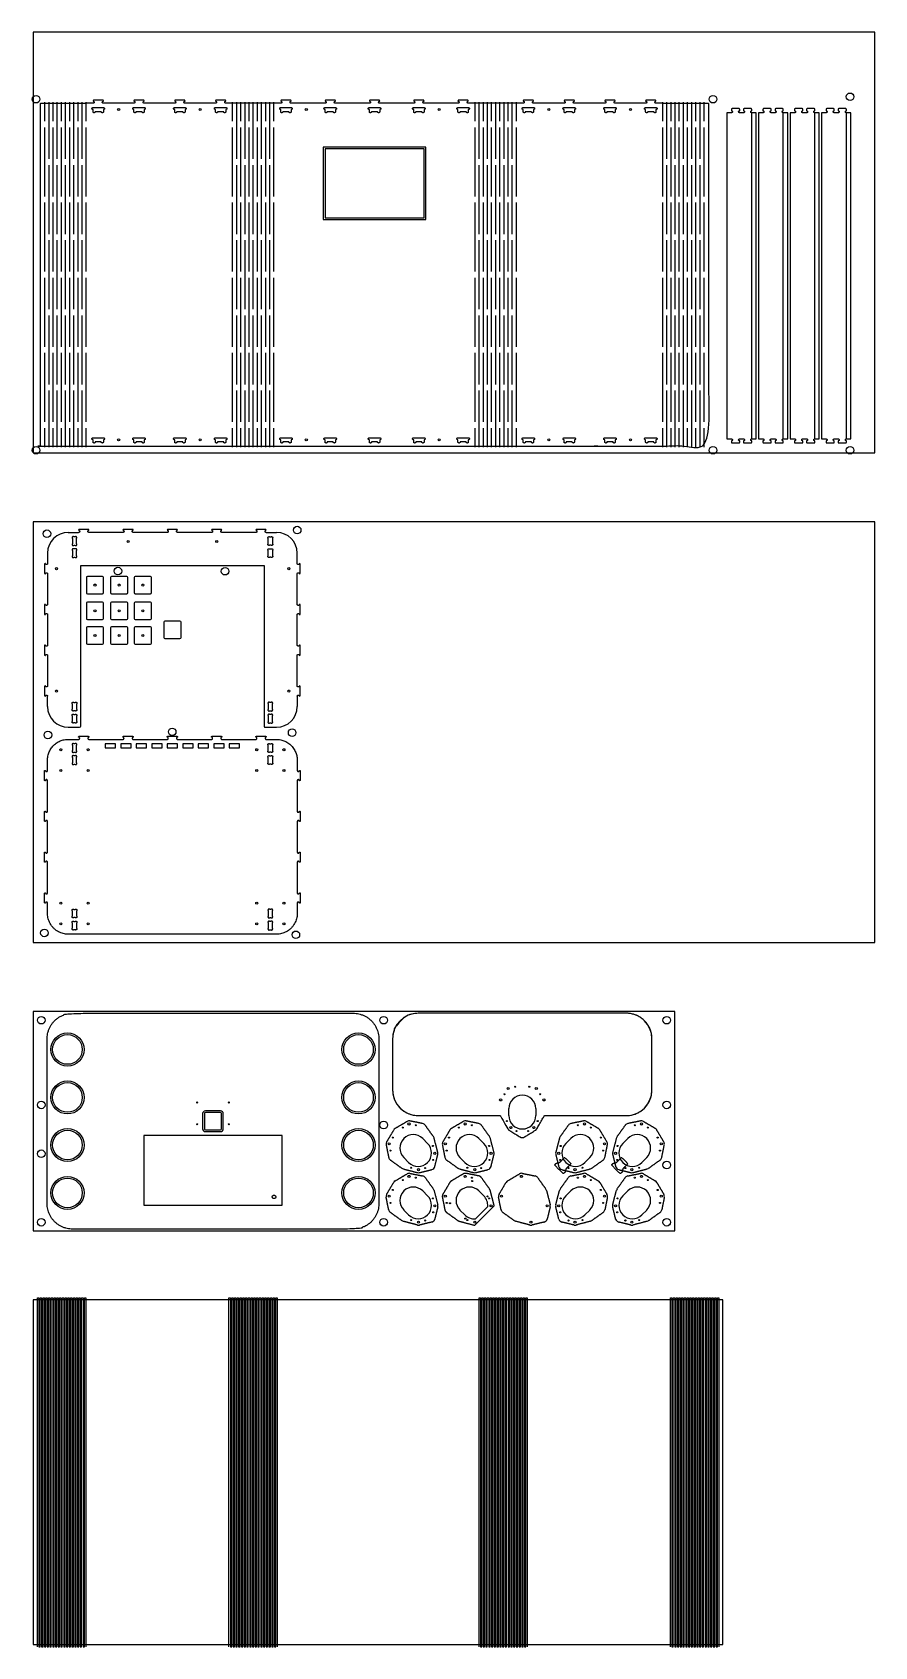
# Model space of a CAD drawing. Header units: millimetres. Extents: x -3 to 2440, y -3462 to 1220.
import ezdxf

# ---------------------------------------------------------------- set-up
doc = ezdxf.new("R2010")
doc.units = ezdxf.units.MM
doc.header["$MEASUREMENT"] = 0
for name, color, linetype, true_color in [('Part sheet 2 - 12mm plywood$Bot plate$Cutout', 18, 'Continuous', 0x000000), ('Part sheet 2 - 12mm plywood$Bot plate$Screw holes wheels', 18, 'Continuous', 0x000000), ('Part sheet 2 - 12mm plywood$HOLD DOWN', 40, 'Continuous', 0xffbf00), ('Part sheet 2 - 12mm plywood$Material outline', 18, 'Continuous', 0x000000), ('Part sheet 2 - 12mm plywood$Standing bars', 18, 'Continuous', 0x000000), ('Part sheet 2 - 12mm plywood$Standing bars$90 deg V-bit line ON to 7mm', 3, 'Continuous', 0x00ff00), ('Part sheet 2 - 12mm plywood$Top plate$Cutout', 18, 'Continuous', 0x000000), ('Part sheet 2 - 12mm plywood$Top plate$Screw holes', 18, 'Continuous', 0x000000), ('Part sheet 3 - 28mm oak$Hold down', 40, 'Continuous', 0xffbf00), ('Part sheet 3 - 28mm oak$Material outline', 18, 'Continuous', 0x000000), ('Part sheet 3 - 28mm oak$Top side$3mm drill - full depth', 70, 'Continuous', 0x7fff00), ('Part sheet 3 - 28mm oak$Top side$6mm drill - 24mm depth', 5, 'Continuous', 0x0000ff), ('Part sheet 3 - 28mm oak$Top side$6mm drill - full depth', 3, 'Continuous', 0x00ff00), ('Part sheet 3 - 28mm oak$Top side$6mm end mill - Cutout', 18, 'Continuous', 0x000000), ('Part sheet 3 - 28mm oak$Top side$6mm end mill - Inside profile cut to 3mm depth', 30, 'Continuous', 0xff7f00), ('Part sheet 3 - 28mm oak$Top side$6mm end mill - Pocket for spill collector 3mm', 1, 'Continuous', 0xff0000), ('Part sheet 3 - 28mm oak$Top side$6mm end mill - Pocket to 15mm', 15, 'Continuous', 0xbf3f3f), ('Part sheet 3 - 28mm oak$Top side$V-Bit - Chamfer cut engrave outside top', 4, 'Continuous', 0x00ffff), ('Part sheet 4 - 2mm polypropylene$Cutout', 18, 'Continuous', 0x000000), ('Part sheet 4 - 2mm polypropylene$Engrave lines', 4, 'Continuous', 0x00ffff), ('Part sheet1 - 12mm plywood$HOLD DOWN', 40, 'Continuous', 0xffbf00), ('Part sheet1 - 12mm plywood$Plywood skirt', 18, 'Continuous', 0x000000), ('Part sheet1 - 12mm plywood$Plywood skirt$Bend lines', 4, 'Continuous', 0x00ffff), ('Part sheet1 - 12mm plywood$Plywood skirt$Drill holes', 18, 'Continuous', 0x000000), ('Part sheet1 - 12mm plywood$Plywood skirt$Sign profile inside - pocket 6mm depth', 18, 'Continuous', 0x000000), ('Part sheet1 - 12mm plywood$Plywood skirt$Skirt ply cutout - improved outline', 18, 'Continuous', 0x000000), ('Part sheet1 - 12mm plywood$Plywood skirt$Skirt ply pockets', 18, 'Continuous', 0x000000)]:
    doc.layers.add(name, color=color, linetype=linetype, true_color=true_color)

msp = doc.modelspace()

# ---------------------------------------------------------------- linework, layer by layer
at = {"layer": 'Part sheet 2 - 12mm plywood$Bot plate$Cutout'}
for points in [[(113.3, -848), (113.3, -863.2)], [(113.3, -883), (113.3, -898.2)], [(120.9, -843.6), (117.7, -843.6)], [(117.7, -867.6), (120.9, -867.6)], [(120.9, -878.6), (117.7, -878.6)], [(125.3, -863.2), (125.3, -848)], [(125.3, -898.2), (125.3, -883)], [(681.3, -863.2), (681.3, -848)], [(681.3, -898.2), (681.3, -883)], [(685.7, -843.6), (688.9, -843.6)], [(688.9, -867.6), (685.7, -867.6)], [(685.7, -878.6), (688.9, -878.6)], [(693.3, -848), (693.3, -863.2)], [(693.3, -883), (693.3, -898.2)], [(117.7, -902.6), (120.9, -902.6)], [(688.9, -902.6), (685.7, -902.6)], [(113.3, -1343.2), (113.3, -1328)], [(117.7, -1323.6), (120.9, -1323.6)], [(120.9, -1347.6), (117.7, -1347.6)], [(125.3, -1328), (125.3, -1343.2)], [(681.3, -1328), (681.3, -1343.2)], [(688.9, -1323.6), (685.7, -1323.6)], [(685.7, -1347.6), (688.9, -1347.6)], [(693.3, -1343.2), (693.3, -1328)], [(113.3, -1378.2), (113.3, -1363)], [(117.7, -1358.6), (120.9, -1358.6)], [(120.9, -1382.6), (117.7, -1382.6)], [(125.3, -1363), (125.3, -1378.2)], [(681.3, -1363), (681.3, -1378.2)], [(688.9, -1358.6), (685.7, -1358.6)], [(685.7, -1382.6), (688.9, -1382.6)], [(693.3, -1378.2), (693.3, -1363)]]:
    msp.add_lwpolyline(points, dxfattribs=at)
for points in [[(208.3, -855.6), (238.3, -855.6), (238.3, -843.6), (208.3, -843.6)], [(253.3, -855.6), (283.3, -855.6), (283.3, -843.6), (253.3, -843.6)], [(298.3, -855.6), (328.3, -855.6), (328.3, -843.6), (298.3, -843.6)], [(343.3, -855.6), (373.3, -855.6), (373.3, -843.6), (343.3, -843.6)], [(388.3, -855.6), (418.3, -855.6), (418.3, -843.6), (388.3, -843.6)], [(433.3, -855.6), (463.3, -855.6), (463.3, -843.6), (433.3, -843.6)], [(478.3, -855.6), (508.3, -855.6), (508.3, -843.6), (478.3, -843.6)], [(523.3, -855.6), (553.3, -855.6), (553.3, -843.6), (523.3, -843.6)], [(568.3, -855.6), (598.3, -855.6), (598.3, -843.6), (568.3, -843.6)]]:
    msp.add_lwpolyline(points, close=True, dxfattribs=at)
for points, weights, knots in [([(41.3, -890.6), (41.3, -830.6), (101.3, -830.6), (116.4, -830.6), (131.5, -830.6)], [1, 0.707106781187, 1, 1, 1], [-4545.909552, -4545.909552, -4545.909552, -4451.661773, -4451.661773, -4419.712604, -4419.712604, -4419.712604]), ([(117.7, -843.6), (115.5, -841.4), (113.3, -843.6), (111.1, -845.8), (113.3, -848)], [1, 0.707106781187, 1, 0.707106781187, 1], [-14.608406, -14.608406, -14.608406, -9.738937, -9.738937, -4.869469, -4.869469, -4.869469]), ([(125.3, -848), (127.5, -845.8), (125.3, -843.6), (123.1, -841.4), (120.9, -843.6)], [1, 0.707106781187, 1, 0.707106781187, 1], [4.869469, 4.869469, 4.869469, 9.738937, 9.738937, 14.608406, 14.608406, 14.608406]), ([(131.5, -830.6), (134.5, -830.5), (134.5, -827.5), (134.5, -824.4), (131.4, -824.4), (131.4, -824), (131.4, -823.6), (131.4, -821.6), (133.4, -821.6), (146.3, -821.6), (159.2, -821.6), (161.2, -821.6), (161.2, -823.6), (161.2, -824), (161.2, -824.4), (158.1, -824.4), (158.1, -827.5), (158.1, -830.5), (161.1, -830.6)], [0.990990880273, 0.711682835618, 1, 0.707106781187, 1, 1, 1, 0.707106781187, 1, 1, 1, 0.707106781187, 1, 1, 1, 0.707106781187, 1, 0.711682836345, 0.990990878864], [-12507.422894, -12507.422894, -12507.422894, -12502.629504, -12502.629504, -12497.760035, -12497.760035, -12496.739989, -12496.739989, -12493.598396, -12493.598396, -12469.313817, -12469.313817, -12466.172224, -12466.172224, -12465.152178, -12465.152178, -12460.282709, -12460.282709, -12455.489319, -12455.489319, -12455.489319]), ([(260, -830.6), (263, -830.5), (263, -827.5), (263, -824.4), (259.9, -824.4), (259.9, -824), (259.9, -823.6), (259.9, -821.6), (261.9, -821.6), (274.8, -821.6), (287.7, -821.6), (289.7, -821.6), (289.7, -823.6), (289.7, -824), (289.7, -824.4), (286.6, -824.4), (286.6, -827.5), (286.6, -830.5), (289.6, -830.6)], [0.990990880273, 0.711682835618, 1, 0.707106781187, 1, 1, 1, 0.707106781187, 1, 1, 1, 0.707106781187, 1, 1, 1, 0.707106781187, 1, 0.711682836345, 0.990990878864], [-12507.422894, -12507.422894, -12507.422894, -12502.629504, -12502.629504, -12497.760035, -12497.760035, -12496.739989, -12496.739989, -12493.598396, -12493.598396, -12469.313817, -12469.313817, -12466.172224, -12466.172224, -12465.152178, -12465.152178, -12460.282709, -12460.282709, -12455.489319, -12455.489319, -12455.489319]), ([(388.5, -830.6), (391.5, -830.5), (391.5, -827.5), (391.5, -824.4), (388.4, -824.4), (388.4, -824), (388.4, -823.6), (388.4, -821.6), (390.4, -821.6), (403.3, -821.6), (416.2, -821.6), (418.2, -821.6), (418.2, -823.6), (418.2, -824), (418.2, -824.4), (415.1, -824.4), (415.1, -827.5), (415.1, -830.5), (418.1, -830.6)], [0.990990880273, 0.711682835618, 1, 0.707106781187, 1, 1, 1, 0.707106781187, 1, 1, 1, 0.707106781187, 1, 1, 1, 0.707106781187, 1, 0.711682836345, 0.990990878864], [-12507.422894, -12507.422894, -12507.422894, -12502.629504, -12502.629504, -12497.760035, -12497.760035, -12496.739989, -12496.739989, -12493.598396, -12493.598396, -12469.313817, -12469.313817, -12466.172224, -12466.172224, -12465.152178, -12465.152178, -12460.282709, -12460.282709, -12455.489319, -12455.489319, -12455.489319]), ([(517, -830.6), (520, -830.5), (520, -827.5), (520, -824.4), (516.9, -824.4), (516.9, -824), (516.9, -823.6), (516.9, -821.6), (518.9, -821.6), (531.8, -821.6), (544.7, -821.6), (546.7, -821.6), (546.7, -823.6), (546.7, -824), (546.7, -824.4), (543.6, -824.4), (543.6, -827.5), (543.6, -830.5), (546.6, -830.6)], [0.990990880273, 0.711682835618, 1, 0.707106781187, 1, 1, 1, 0.707106781187, 1, 1, 1, 0.707106781187, 1, 1, 1, 0.707106781187, 1, 0.711682836345, 0.990990878864], [-12507.422894, -12507.422894, -12507.422894, -12502.629504, -12502.629504, -12497.760035, -12497.760035, -12496.739989, -12496.739989, -12493.598396, -12493.598396, -12469.313817, -12469.313817, -12466.172224, -12466.172224, -12465.152178, -12465.152178, -12460.282709, -12460.282709, -12455.489319, -12455.489319, -12455.489319]), ([(645.5, -830.6), (648.5, -830.5), (648.5, -827.5), (648.5, -824.4), (645.4, -824.4), (645.4, -824), (645.4, -823.6), (645.4, -821.6), (647.4, -821.6), (660.3, -821.6), (673.2, -821.6), (675.2, -821.6), (675.2, -823.6), (675.2, -824), (675.2, -824.4), (672.1, -824.4), (672.1, -827.5), (672.1, -830.5), (675.1, -830.6)], [0.990990880273, 0.711682835618, 1, 0.707106781187, 1, 1, 1, 0.707106781187, 1, 1, 1, 0.707106781187, 1, 1, 1, 0.707106781187, 1, 0.711682836345, 0.990990878864], [-12507.422894, -12507.422894, -12507.422894, -12502.629504, -12502.629504, -12497.760035, -12497.760035, -12496.739989, -12496.739989, -12493.598396, -12493.598396, -12469.313817, -12469.313817, -12466.172224, -12466.172224, -12465.152178, -12465.152178, -12460.282709, -12460.282709, -12455.489319, -12455.489319, -12455.489319]), ([(675.1, -830.6), (690.2, -830.6), (705.3, -830.6), (765.3, -830.6), (765.3, -890.6), (765.3, -905.7), (765.3, -920.8)], [1, 1, 1, 0.707106781187, 1, 1, 1], [-3843.966837, -3843.966837, -3843.966837, -3812.017673, -3812.017673, -3717.769885, -3717.769885, -3689.898187, -3689.898187, -3689.898187]), ([(681.3, -848), (679.1, -845.8), (681.3, -843.6), (683.5, -841.4), (685.7, -843.6)], [1, 0.707106781187, 1, 0.707106781187, 1], [4.869469, 4.869469, 4.869469, 9.738937, 9.738937, 14.608406, 14.608406, 14.608406]), ([(688.9, -843.6), (691.1, -841.4), (693.3, -843.6), (695.5, -845.8), (693.3, -848)], [1, 0.707106781187, 1, 0.707106781187, 1], [-14.608406, -14.608406, -14.608406, -9.738937, -9.738937, -4.869469, -4.869469, -4.869469]), ([(113.3, -863.2), (111.1, -865.4), (113.3, -867.6), (115.5, -869.8), (117.7, -867.6)], [1, 0.707106781187, 1, 0.707106781187, 1], [4.869469, 4.869469, 4.869469, 9.738937, 9.738937, 14.608406, 14.608406, 14.608406]), ([(117.7, -878.6), (115.5, -876.4), (113.3, -878.6), (111.1, -880.8), (113.3, -883)], [1, 0.707106781187, 1, 0.707106781187, 1], [-14.608406, -14.608406, -14.608406, -9.738937, -9.738937, -4.869469, -4.869469, -4.869469]), ([(120.9, -867.6), (123.1, -869.8), (125.3, -867.6), (127.5, -865.4), (125.3, -863.2)], [1, 0.707106781187, 1, 0.707106781187, 1], [-14.608406, -14.608406, -14.608406, -9.738937, -9.738937, -4.869469, -4.869469, -4.869469]), ([(125.3, -883), (127.5, -880.8), (125.3, -878.6), (123.1, -876.4), (120.9, -878.6)], [1, 0.707106781187, 1, 0.707106781187, 1], [4.869469, 4.869469, 4.869469, 9.738937, 9.738937, 14.608406, 14.608406, 14.608406]), ([(685.7, -867.6), (683.5, -869.8), (681.3, -867.6), (679.1, -865.4), (681.3, -863.2)], [1, 0.707106781187, 1, 0.707106781187, 1], [-14.608406, -14.608406, -14.608406, -9.738937, -9.738937, -4.869469, -4.869469, -4.869469]), ([(681.3, -883), (679.1, -880.8), (681.3, -878.6), (683.5, -876.4), (685.7, -878.6)], [1, 0.707106781187, 1, 0.707106781187, 1], [4.869469, 4.869469, 4.869469, 9.738937, 9.738937, 14.608406, 14.608406, 14.608406]), ([(693.3, -863.2), (695.5, -865.4), (693.3, -867.6), (691.1, -869.8), (688.9, -867.6)], [1, 0.707106781187, 1, 0.707106781187, 1], [4.869469, 4.869469, 4.869469, 9.738937, 9.738937, 14.608406, 14.608406, 14.608406]), ([(688.9, -878.6), (691.1, -876.4), (693.3, -878.6), (695.5, -880.8), (693.3, -883)], [1, 0.707106781187, 1, 0.707106781187, 1], [-14.608406, -14.608406, -14.608406, -9.738937, -9.738937, -4.869469, -4.869469, -4.869469]), ([(41.3, -950.4), (41.2, -947.4), (38.2, -947.4), (35.1, -947.4), (35.1, -950.5), (34.7, -950.5), (34.3, -950.5), (32.3, -950.5), (32.3, -948.5), (32.3, -935.6), (32.3, -922.7), (32.3, -920.7), (34.3, -920.7), (34.7, -920.7), (35.1, -920.7), (35.1, -923.8), (38.2, -923.8), (41.2, -923.8), (41.3, -920.8)], [0.990990880273, 0.711682835618, 1, 0.707106781187, 1, 1, 1, 0.707106781187, 1, 1, 1, 0.707106781187, 1, 1, 1, 0.707106781187, 1, 0.711682836345, 0.990990878864], [-12507.422894, -12507.422894, -12507.422894, -12502.629504, -12502.629504, -12497.760035, -12497.760035, -12496.739989, -12496.739989, -12493.598396, -12493.598396, -12469.313817, -12469.313817, -12466.172224, -12466.172224, -12465.152178, -12465.152178, -12460.282709, -12460.282709, -12455.489319, -12455.489319, -12455.489319]), ([(113.3, -898.2), (111.1, -900.4), (113.3, -902.6), (115.5, -904.8), (117.7, -902.6)], [1, 0.707106781187, 1, 0.707106781187, 1], [4.869469, 4.869469, 4.869469, 9.738937, 9.738937, 14.608406, 14.608406, 14.608406]), ([(120.9, -902.6), (123.1, -904.8), (125.3, -902.6), (127.5, -900.4), (125.3, -898.2)], [1, 0.707106781187, 1, 0.707106781187, 1], [-14.608406, -14.608406, -14.608406, -9.738937, -9.738937, -4.869469, -4.869469, -4.869469]), ([(685.7, -902.6), (683.5, -904.8), (681.3, -902.6), (679.1, -900.4), (681.3, -898.2)], [1, 0.707106781187, 1, 0.707106781187, 1], [-14.608406, -14.608406, -14.608406, -9.738937, -9.738937, -4.869469, -4.869469, -4.869469]), ([(693.3, -898.2), (695.5, -900.4), (693.3, -902.6), (691.1, -904.8), (688.9, -902.6)], [1, 0.707106781187, 1, 0.707106781187, 1], [4.869469, 4.869469, 4.869469, 9.738937, 9.738937, 14.608406, 14.608406, 14.608406]), ([(765.3, -920.8), (765.4, -923.8), (768.4, -923.8), (771.5, -923.8), (771.5, -920.7), (771.9, -920.7), (772.3, -920.7), (774.3, -920.7), (774.3, -922.7), (774.3, -935.6), (774.3, -948.5), (774.3, -950.5), (772.3, -950.5), (771.9, -950.5), (771.5, -950.5), (771.5, -947.4), (768.4, -947.4), (765.4, -947.4), (765.3, -950.4)], [0.990990878864, 0.711682836345, 1, 0.707106781187, 1, 1, 1, 0.707106781187, 1, 1, 1, 0.707106781187, 1, 1, 1, 0.707106781187, 1, 0.711682835618, 0.990990880273], [12455.489319, 12455.489319, 12455.489319, 12460.282709, 12460.282709, 12465.152178, 12465.152178, 12466.172224, 12466.172224, 12469.313817, 12469.313817, 12493.598396, 12493.598396, 12496.739989, 12496.739989, 12497.760035, 12497.760035, 12502.629504, 12502.629504, 12507.422894, 12507.422894, 12507.422894]), ([(41.3, -1068.8), (41.2, -1065.7), (38.2, -1065.7), (35.1, -1065.7), (35.1, -1068.8), (34.7, -1068.8), (34.3, -1068.8), (32.3, -1068.8), (32.3, -1066.8), (32.3, -1053.9), (32.3, -1041), (32.3, -1039), (34.3, -1039), (34.7, -1039), (35.1, -1039), (35.1, -1042.1), (38.2, -1042.1), (41.2, -1042.1), (41.3, -1039.1)], [0.990990880273, 0.711682835618, 1, 0.707106781187, 1, 1, 1, 0.707106781187, 1, 1, 1, 0.707106781187, 1, 1, 1, 0.707106781187, 1, 0.711682836345, 0.990990878864], [-12507.422894, -12507.422894, -12507.422894, -12502.629504, -12502.629504, -12497.760035, -12497.760035, -12496.739989, -12496.739989, -12493.598396, -12493.598396, -12469.313817, -12469.313817, -12466.172224, -12466.172224, -12465.152178, -12465.152178, -12460.282709, -12460.282709, -12455.489319, -12455.489319, -12455.489319]), ([(765.3, -1039.1), (765.4, -1042.1), (768.4, -1042.1), (771.5, -1042.1), (771.5, -1039), (771.9, -1039), (772.3, -1039), (774.3, -1039), (774.3, -1041), (774.3, -1053.9), (774.3, -1066.8), (774.3, -1068.8), (772.3, -1068.8), (771.9, -1068.8), (771.5, -1068.8), (771.5, -1065.7), (768.4, -1065.7), (765.4, -1065.7), (765.3, -1068.8)], [0.990990878864, 0.711682836345, 1, 0.707106781187, 1, 1, 1, 0.707106781187, 1, 1, 1, 0.707106781187, 1, 1, 1, 0.707106781187, 1, 0.711682835618, 0.990990880273], [12455.489319, 12455.489319, 12455.489319, 12460.282709, 12460.282709, 12465.152178, 12465.152178, 12466.172224, 12466.172224, 12469.313817, 12469.313817, 12493.598396, 12493.598396, 12496.739989, 12496.739989, 12497.760035, 12497.760035, 12502.629504, 12502.629504, 12507.422894, 12507.422894, 12507.422894]), ([(41.3, -1187.1), (41.2, -1184.1), (38.2, -1184.1), (35.1, -1184.1), (35.1, -1187.2), (34.7, -1187.2), (34.3, -1187.2), (32.3, -1187.2), (32.3, -1185.2), (32.3, -1172.3), (32.3, -1159.4), (32.3, -1157.4), (34.3, -1157.4), (34.7, -1157.4), (35.1, -1157.4), (35.1, -1160.5), (38.2, -1160.5), (41.2, -1160.5), (41.3, -1157.4)], [0.990990880273, 0.711682835618, 1, 0.707106781187, 1, 1, 1, 0.707106781187, 1, 1, 1, 0.707106781187, 1, 1, 1, 0.707106781187, 1, 0.711682836345, 0.990990878864], [-12507.422894, -12507.422894, -12507.422894, -12502.629504, -12502.629504, -12497.760035, -12497.760035, -12496.739989, -12496.739989, -12493.598396, -12493.598396, -12469.313817, -12469.313817, -12466.172224, -12466.172224, -12465.152178, -12465.152178, -12460.282709, -12460.282709, -12455.489319, -12455.489319, -12455.489319]), ([(765.3, -1157.4), (765.4, -1160.5), (768.4, -1160.5), (771.5, -1160.5), (771.5, -1157.4), (771.9, -1157.4), (772.3, -1157.4), (774.3, -1157.4), (774.3, -1159.4), (774.3, -1172.3), (774.3, -1185.2), (774.3, -1187.2), (772.3, -1187.2), (771.9, -1187.2), (771.5, -1187.2), (771.5, -1184.1), (768.4, -1184.1), (765.4, -1184.1), (765.3, -1187.1)], [0.990990878864, 0.711682836345, 1, 0.707106781187, 1, 1, 1, 0.707106781187, 1, 1, 1, 0.707106781187, 1, 1, 1, 0.707106781187, 1, 0.711682835618, 0.990990880273], [12455.489319, 12455.489319, 12455.489319, 12460.282709, 12460.282709, 12465.152178, 12465.152178, 12466.172224, 12466.172224, 12469.313817, 12469.313817, 12493.598396, 12493.598396, 12496.739989, 12496.739989, 12497.760035, 12497.760035, 12502.629504, 12502.629504, 12507.422894, 12507.422894, 12507.422894]), ([(41.3, -1305.4), (41.2, -1302.4), (38.2, -1302.4), (35.1, -1302.4), (35.1, -1305.5), (34.7, -1305.5), (34.3, -1305.5), (32.3, -1305.5), (32.3, -1303.5), (32.3, -1290.6), (32.3, -1277.7), (32.3, -1275.7), (34.3, -1275.7), (34.7, -1275.7), (35.1, -1275.7), (35.1, -1278.8), (38.2, -1278.8), (41.2, -1278.8), (41.3, -1275.8)], [0.990990880273, 0.711682835618, 1, 0.707106781187, 1, 1, 1, 0.707106781187, 1, 1, 1, 0.707106781187, 1, 1, 1, 0.707106781187, 1, 0.711682836345, 0.990990878864], [-12507.422894, -12507.422894, -12507.422894, -12502.629504, -12502.629504, -12497.760035, -12497.760035, -12496.739989, -12496.739989, -12493.598396, -12493.598396, -12469.313817, -12469.313817, -12466.172224, -12466.172224, -12465.152178, -12465.152178, -12460.282709, -12460.282709, -12455.489319, -12455.489319, -12455.489319]), ([(765.3, -1305.4), (765.3, -1320.5), (765.3, -1335.6), (765.3, -1395.6), (705.3, -1395.6), (403.3, -1395.6), (101.3, -1395.6), (41.3, -1395.6), (41.3, -1335.6), (41.3, -1320.5), (41.3, -1305.4)], [1, 1, 1, 0.707106781187, 1, 1, 1, 0.707106781187, 1, 1, 1], [-3334.524625, -3334.524625, -3334.524625, -3306.652929, -3306.652929, -3212.405149, -3212.405149, -2572.76104, -2572.76104, -2478.513259, -2478.513259, -2450.641557, -2450.641557, -2450.641557]), ([(765.3, -1275.8), (765.4, -1278.8), (768.4, -1278.8), (771.5, -1278.8), (771.5, -1275.7), (771.9, -1275.7), (772.3, -1275.7), (774.3, -1275.7), (774.3, -1277.7), (774.3, -1290.6), (774.3, -1303.5), (774.3, -1305.5), (772.3, -1305.5), (771.9, -1305.5), (771.5, -1305.5), (771.5, -1302.4), (768.4, -1302.4), (765.4, -1302.4), (765.3, -1305.4)], [0.990990878864, 0.711682836345, 1, 0.707106781187, 1, 1, 1, 0.707106781187, 1, 1, 1, 0.707106781187, 1, 1, 1, 0.707106781187, 1, 0.711682835618, 0.990990880273], [12455.489319, 12455.489319, 12455.489319, 12460.282709, 12460.282709, 12465.152178, 12465.152178, 12466.172224, 12466.172224, 12469.313817, 12469.313817, 12493.598396, 12493.598396, 12496.739989, 12496.739989, 12497.760035, 12497.760035, 12502.629504, 12502.629504, 12507.422894, 12507.422894, 12507.422894]), ([(113.3, -1328), (111.1, -1325.8), (113.3, -1323.6), (115.5, -1321.4), (117.7, -1323.6)], [1, 0.707106781187, 1, 0.707106781187, 1], [4.869469, 4.869469, 4.869469, 9.738937, 9.738937, 14.608406, 14.608406, 14.608406]), ([(117.7, -1347.6), (115.5, -1349.8), (113.3, -1347.6), (111.1, -1345.4), (113.3, -1343.2)], [1, 0.707106781187, 1, 0.707106781187, 1], [-14.608406, -14.608406, -14.608406, -9.738937, -9.738937, -4.869469, -4.869469, -4.869469]), ([(113.3, -1363), (111.1, -1360.8), (113.3, -1358.6), (115.5, -1356.4), (117.7, -1358.6)], [1, 0.707106781187, 1, 0.707106781187, 1], [4.869469, 4.869469, 4.869469, 9.738937, 9.738937, 14.608406, 14.608406, 14.608406]), ([(120.9, -1323.6), (123.1, -1321.4), (125.3, -1323.6), (127.5, -1325.8), (125.3, -1328)], [1, 0.707106781187, 1, 0.707106781187, 1], [-14.608406, -14.608406, -14.608406, -9.738937, -9.738937, -4.869469, -4.869469, -4.869469]), ([(125.3, -1343.2), (127.5, -1345.4), (125.3, -1347.6), (123.1, -1349.8), (120.9, -1347.6)], [1, 0.707106781187, 1, 0.707106781187, 1], [4.869469, 4.869469, 4.869469, 9.738937, 9.738937, 14.608406, 14.608406, 14.608406]), ([(120.9, -1358.6), (123.1, -1356.4), (125.3, -1358.6), (127.5, -1360.8), (125.3, -1363)], [1, 0.707106781187, 1, 0.707106781187, 1], [-14.608406, -14.608406, -14.608406, -9.738937, -9.738937, -4.869469, -4.869469, -4.869469]), ([(685.7, -1323.6), (683.5, -1321.4), (681.3, -1323.6), (679.1, -1325.8), (681.3, -1328)], [1, 0.707106781187, 1, 0.707106781187, 1], [-14.608406, -14.608406, -14.608406, -9.738937, -9.738937, -4.869469, -4.869469, -4.869469]), ([(681.3, -1343.2), (679.1, -1345.4), (681.3, -1347.6), (683.5, -1349.8), (685.7, -1347.6)], [1, 0.707106781187, 1, 0.707106781187, 1], [4.869469, 4.869469, 4.869469, 9.738937, 9.738937, 14.608406, 14.608406, 14.608406]), ([(685.7, -1358.6), (683.5, -1356.4), (681.3, -1358.6), (679.1, -1360.8), (681.3, -1363)], [1, 0.707106781187, 1, 0.707106781187, 1], [-14.608406, -14.608406, -14.608406, -9.738937, -9.738937, -4.869469, -4.869469, -4.869469]), ([(693.3, -1328), (695.5, -1325.8), (693.3, -1323.6), (691.1, -1321.4), (688.9, -1323.6)], [1, 0.707106781187, 1, 0.707106781187, 1], [4.869469, 4.869469, 4.869469, 9.738937, 9.738937, 14.608406, 14.608406, 14.608406]), ([(688.9, -1347.6), (691.1, -1349.8), (693.3, -1347.6), (695.5, -1345.4), (693.3, -1343.2)], [1, 0.707106781187, 1, 0.707106781187, 1], [-14.608406, -14.608406, -14.608406, -9.738937, -9.738937, -4.869469, -4.869469, -4.869469]), ([(693.3, -1363), (695.5, -1360.8), (693.3, -1358.6), (691.1, -1356.4), (688.9, -1358.6)], [1, 0.707106781187, 1, 0.707106781187, 1], [4.869469, 4.869469, 4.869469, 9.738937, 9.738937, 14.608406, 14.608406, 14.608406]), ([(117.7, -1382.6), (115.5, -1384.8), (113.3, -1382.6), (111.1, -1380.4), (113.3, -1378.2)], [1, 0.707106781187, 1, 0.707106781187, 1], [-14.608406, -14.608406, -14.608406, -9.738937, -9.738937, -4.869469, -4.869469, -4.869469]), ([(125.3, -1378.2), (127.5, -1380.4), (125.3, -1382.6), (123.1, -1384.8), (120.9, -1382.6)], [1, 0.707106781187, 1, 0.707106781187, 1], [4.869469, 4.869469, 4.869469, 9.738937, 9.738937, 14.608406, 14.608406, 14.608406]), ([(681.3, -1378.2), (679.1, -1380.4), (681.3, -1382.6), (683.5, -1384.8), (685.7, -1382.6)], [1, 0.707106781187, 1, 0.707106781187, 1], [4.869469, 4.869469, 4.869469, 9.738937, 9.738937, 14.608406, 14.608406, 14.608406]), ([(688.9, -1382.6), (691.1, -1384.8), (693.3, -1382.6), (695.5, -1380.4), (693.3, -1378.2)], [1, 0.707106781187, 1, 0.707106781187, 1], [-14.608406, -14.608406, -14.608406, -9.738937, -9.738937, -4.869469, -4.869469, -4.869469])]:
    msp.add_rational_spline(points, weights, degree=2, knots=knots, dxfattribs=at)
for points in [[(161.1, -830.6), (210.6, -830.6), (260, -830.6)], [(289.6, -830.6), (339.1, -830.6), (388.5, -830.6)], [(418.1, -830.6), (467.6, -830.6), (517, -830.6)], [(546.6, -830.6), (596.1, -830.6), (645.5, -830.6)], [(41.3, -920.8), (41.3, -905.7), (41.3, -890.6)], [(41.3, -1039.1), (41.3, -994.8), (41.3, -950.4)], [(765.3, -950.4), (765.3, -994.8), (765.3, -1039.1)], [(41.3, -1157.4), (41.3, -1113.1), (41.3, -1068.8)], [(765.3, -1068.8), (765.3, -1113.1), (765.3, -1157.4)], [(41.3, -1275.8), (41.3, -1231.4), (41.3, -1187.1)], [(765.3, -1187.1), (765.3, -1231.4), (765.3, -1275.8)]]:
    msp.add_open_spline(points, degree=2, dxfattribs=at)
at = {"layer": 'Part sheet 2 - 12mm plywood$Bot plate$Screw holes wheels'}
for centre in [(79.8, -860.6), (158.8, -860.6), (647.8, -860.6), (726.8, -860.6), (79.8, -920.6), (158.8, -920.6), (647.8, -920.6), (726.8, -920.6), (79.8, -1305.6), (158.8, -1305.6), (647.8, -1305.6), (726.8, -1305.6), (79.8, -1365.6), (158.8, -1365.6), (647.8, -1365.6), (726.8, -1365.6)]:
    msp.add_circle(centre, 3, dxfattribs=at)
at = {"layer": 'Part sheet 2 - 12mm plywood$HOLD DOWN'}
for centre in [(2368.6, 1032.9), (2368.6, 8), (39.4, -234.2), (765.2, -223.5), (245.4, -342.5), (556.1, -342.9), (42.4, -817.9), (402.7, -808.8), (750.6, -811.2), (32.1, -1392.1), (761.3, -1397.4)]:
    msp.add_circle(centre, 11, dxfattribs=at)
at = {"layer": 'Part sheet 2 - 12mm plywood$Material outline'}
msp.add_lwpolyline([(0, -1420), (2440, -1420), (2440, -200), (0, -200)], close=True, dxfattribs=at)
at = {"layer": 'Part sheet 2 - 12mm plywood$Standing bars'}
for points in [[(2024.4, 986.5), (2011.4, 986.5), (2011.4, 40.9), (2024.4, 40.9)], [(2059.4, 986.5), (2048.4, 986.5)], [(2083.4, 40.9), (2096.4, 40.9), (2096.4, 986.5)], [(2096.4, 986.5), (2083.4, 986.5)], [(2115.9, 986.5), (2102.9, 986.5), (2102.9, 40.9), (2115.9, 40.9)], [(2150.9, 986.5), (2139.9, 986.5)], [(2174.9, 40.9), (2187.9, 40.9), (2187.9, 986.5)], [(2187.9, 986.5), (2174.9, 986.5)], [(2207.4, 986.5), (2194.4, 986.5), (2194.4, 40.9), (2207.4, 40.9)], [(2242.4, 986.5), (2231.4, 986.5)], [(2266.4, 40.9), (2279.4, 40.9), (2279.4, 986.5)], [(2279.4, 986.5), (2266.4, 986.5)], [(2298.9, 986.5), (2285.9, 986.5), (2285.9, 40.9), (2298.9, 40.9)], [(2333.9, 986.5), (2322.9, 986.5)], [(2357.9, 40.9), (2370.9, 40.9), (2370.9, 986.5)], [(2370.9, 986.5), (2357.9, 986.5)], [(2048.4, 40.9), (2059.4, 40.9)], [(2139.9, 40.9), (2150.9, 40.9)], [(2231.4, 40.9), (2242.4, 40.9)], [(2322.9, 40.9), (2333.9, 40.9)]]:
    msp.add_lwpolyline(points, dxfattribs=at)
for points, weights, knots in [([(2048.4, 992.5), (2048.4, 994.5), (2048.4, 996.5), (2048.4, 998.5), (2046.4, 998.5), (2036.4, 998.5), (2026.4, 998.5), (2024.4, 998.5), (2024.4, 996.5), (2024.4, 994.5), (2024.4, 992.5), (2027.4, 992.5), (2027.4, 989.5), (2027.4, 986.6), (2024.5, 986.5)], [1, 1, 1, 0.707106781187, 1, 1, 1, 0.707106781187, 1, 1, 1, 0.707106781187, 1, 0.71168267899, 0.990991183742], [-86.557519, -86.557519, -86.557519, -82.557519, -82.557519, -79.415927, -79.415927, -59.415927, -59.415927, -56.274334, -56.274334, -52.274334, -52.274334, -47.561945, -47.561945, -42.923178, -42.923178, -42.923178]), ([(2048.4, 986.5), (2045.4, 986.5), (2045.4, 989.5), (2045.4, 992.5), (2048.4, 992.5)], [1, 0.707106781187, 1, 0.707106781187, 1], [-18.849556, -18.849556, -18.849556, -14.137167, -14.137167, -9.424778, -9.424778, -9.424778]), ([(2083.4, 992.5), (2083.4, 994.5), (2083.4, 996.5), (2083.4, 998.5), (2081.4, 998.5), (2071.4, 998.5), (2061.4, 998.5), (2059.4, 998.5), (2059.4, 996.5), (2059.4, 994.5), (2059.4, 992.5), (2062.4, 992.5), (2062.4, 989.5), (2062.4, 986.6), (2059.5, 986.5)], [1, 1, 1, 0.707106781187, 1, 1, 1, 0.707106781187, 1, 1, 1, 0.707106781187, 1, 0.71168267899, 0.990991183742], [-86.557519, -86.557519, -86.557519, -82.557519, -82.557519, -79.415927, -79.415927, -59.415927, -59.415927, -56.274334, -56.274334, -52.274334, -52.274334, -47.561945, -47.561945, -42.923178, -42.923178, -42.923178]), ([(2083.4, 986.5), (2080.4, 986.5), (2080.4, 989.5), (2080.4, 992.5), (2083.4, 992.5)], [1, 0.707106781187, 1, 0.707106781187, 1], [-18.849556, -18.849556, -18.849556, -14.137167, -14.137167, -9.424778, -9.424778, -9.424778]), ([(2139.9, 992.5), (2139.9, 994.5), (2139.9, 996.5), (2139.9, 998.5), (2137.9, 998.5), (2127.9, 998.5), (2117.9, 998.5), (2115.9, 998.5), (2115.9, 996.5), (2115.9, 994.5), (2115.9, 992.5), (2118.9, 992.5), (2118.9, 989.5), (2118.9, 986.6), (2116, 986.5)], [1, 1, 1, 0.707106781187, 1, 1, 1, 0.707106781187, 1, 1, 1, 0.707106781187, 1, 0.71168267899, 0.990991183742], [-86.557519, -86.557519, -86.557519, -82.557519, -82.557519, -79.415927, -79.415927, -59.415927, -59.415927, -56.274334, -56.274334, -52.274334, -52.274334, -47.561945, -47.561945, -42.923178, -42.923178, -42.923178]), ([(2139.9, 986.5), (2136.9, 986.5), (2136.9, 989.5), (2136.9, 992.5), (2139.9, 992.5)], [1, 0.707106781187, 1, 0.707106781187, 1], [-18.849556, -18.849556, -18.849556, -14.137167, -14.137167, -9.424778, -9.424778, -9.424778]), ([(2174.9, 992.5), (2174.9, 994.5), (2174.9, 996.5), (2174.9, 998.5), (2172.9, 998.5), (2162.9, 998.5), (2152.9, 998.5), (2150.9, 998.5), (2150.9, 996.5), (2150.9, 994.5), (2150.9, 992.5), (2153.9, 992.5), (2153.9, 989.5), (2153.9, 986.6), (2151, 986.5)], [1, 1, 1, 0.707106781187, 1, 1, 1, 0.707106781187, 1, 1, 1, 0.707106781187, 1, 0.71168267899, 0.990991183742], [-86.557519, -86.557519, -86.557519, -82.557519, -82.557519, -79.415927, -79.415927, -59.415927, -59.415927, -56.274334, -56.274334, -52.274334, -52.274334, -47.561945, -47.561945, -42.923178, -42.923178, -42.923178]), ([(2174.9, 986.5), (2171.9, 986.5), (2171.9, 989.5), (2171.9, 992.5), (2174.9, 992.5)], [1, 0.707106781187, 1, 0.707106781187, 1], [-18.849556, -18.849556, -18.849556, -14.137167, -14.137167, -9.424778, -9.424778, -9.424778]), ([(2231.4, 992.5), (2231.4, 994.5), (2231.4, 996.5), (2231.4, 998.5), (2229.4, 998.5), (2219.4, 998.5), (2209.4, 998.5), (2207.4, 998.5), (2207.4, 996.5), (2207.4, 994.5), (2207.4, 992.5), (2210.4, 992.5), (2210.4, 989.5), (2210.4, 986.6), (2207.5, 986.5)], [1, 1, 1, 0.707106781187, 1, 1, 1, 0.707106781187, 1, 1, 1, 0.707106781187, 1, 0.71168267899, 0.990991183742], [-86.557519, -86.557519, -86.557519, -82.557519, -82.557519, -79.415927, -79.415927, -59.415927, -59.415927, -56.274334, -56.274334, -52.274334, -52.274334, -47.561945, -47.561945, -42.923178, -42.923178, -42.923178]), ([(2231.4, 986.5), (2228.4, 986.5), (2228.4, 989.5), (2228.4, 992.5), (2231.4, 992.5)], [1, 0.707106781187, 1, 0.707106781187, 1], [-18.849556, -18.849556, -18.849556, -14.137167, -14.137167, -9.424778, -9.424778, -9.424778]), ([(2266.4, 992.5), (2266.4, 994.5), (2266.4, 996.5), (2266.4, 998.5), (2264.4, 998.5), (2254.4, 998.5), (2244.4, 998.5), (2242.4, 998.5), (2242.4, 996.5), (2242.4, 994.5), (2242.4, 992.5), (2245.4, 992.5), (2245.4, 989.5), (2245.4, 986.6), (2242.5, 986.5)], [1, 1, 1, 0.707106781187, 1, 1, 1, 0.707106781187, 1, 1, 1, 0.707106781187, 1, 0.71168267899, 0.990991183742], [-86.557519, -86.557519, -86.557519, -82.557519, -82.557519, -79.415927, -79.415927, -59.415927, -59.415927, -56.274334, -56.274334, -52.274334, -52.274334, -47.561945, -47.561945, -42.923178, -42.923178, -42.923178]), ([(2266.4, 986.5), (2263.4, 986.5), (2263.4, 989.5), (2263.4, 992.5), (2266.4, 992.5)], [1, 0.707106781187, 1, 0.707106781187, 1], [-18.849556, -18.849556, -18.849556, -14.137167, -14.137167, -9.424778, -9.424778, -9.424778]), ([(2322.9, 992.5), (2322.9, 994.5), (2322.9, 996.5), (2322.9, 998.5), (2320.9, 998.5), (2310.9, 998.5), (2300.9, 998.5), (2298.9, 998.5), (2298.9, 996.5), (2298.9, 994.5), (2298.9, 992.5), (2301.9, 992.5), (2301.9, 989.5), (2301.9, 986.6), (2299, 986.5)], [1, 1, 1, 0.707106781187, 1, 1, 1, 0.707106781187, 1, 1, 1, 0.707106781187, 1, 0.71168267899, 0.990991183742], [-86.557519, -86.557519, -86.557519, -82.557519, -82.557519, -79.415927, -79.415927, -59.415927, -59.415927, -56.274334, -56.274334, -52.274334, -52.274334, -47.561945, -47.561945, -42.923178, -42.923178, -42.923178]), ([(2322.9, 986.5), (2319.9, 986.5), (2319.9, 989.5), (2319.9, 992.5), (2322.9, 992.5)], [1, 0.707106781187, 1, 0.707106781187, 1], [-18.849556, -18.849556, -18.849556, -14.137167, -14.137167, -9.424778, -9.424778, -9.424778]), ([(2357.9, 992.5), (2357.9, 994.5), (2357.9, 996.5), (2357.9, 998.5), (2355.9, 998.5), (2345.9, 998.5), (2335.9, 998.5), (2333.9, 998.5), (2333.9, 996.5), (2333.9, 994.5), (2333.9, 992.5), (2336.9, 992.5), (2336.9, 989.5), (2336.9, 986.6), (2334, 986.5)], [1, 1, 1, 0.707106781187, 1, 1, 1, 0.707106781187, 1, 1, 1, 0.707106781187, 1, 0.71168267899, 0.990991183742], [-86.557519, -86.557519, -86.557519, -82.557519, -82.557519, -79.415927, -79.415927, -59.415927, -59.415927, -56.274334, -56.274334, -52.274334, -52.274334, -47.561945, -47.561945, -42.923178, -42.923178, -42.923178]), ([(2357.9, 986.5), (2354.9, 986.5), (2354.9, 989.5), (2354.9, 992.5), (2357.9, 992.5)], [1, 0.707106781187, 1, 0.707106781187, 1], [-18.849556, -18.849556, -18.849556, -14.137167, -14.137167, -9.424778, -9.424778, -9.424778]), ([(2024.5, 40.9), (2027.4, 40.8), (2027.4, 37.9), (2027.4, 34.9), (2024.4, 34.9), (2024.4, 32.9), (2024.4, 30.9), (2024.4, 28.9), (2026.4, 28.9), (2036.4, 28.9), (2046.4, 28.9), (2048.4, 28.9), (2048.4, 30.9), (2048.4, 32.9), (2048.4, 34.9)], [0.990991183742, 0.71168267899, 1, 0.707106781187, 1, 1, 1, 0.707106781187, 1, 1, 1, 0.707106781187, 1, 1, 1], [42.923178, 42.923178, 42.923178, 47.561945, 47.561945, 52.274334, 52.274334, 56.274334, 56.274334, 59.415927, 59.415927, 79.415927, 79.415927, 82.557519, 82.557519, 86.557519, 86.557519, 86.557519]), ([(2048.4, 34.9), (2045.4, 34.9), (2045.4, 37.9), (2045.4, 40.9), (2048.4, 40.9)], [1, 0.707106781187, 1, 0.707106781187, 1], [9.424778, 9.424778, 9.424778, 14.137167, 14.137167, 18.849556, 18.849556, 18.849556]), ([(2059.5, 40.9), (2062.4, 40.8), (2062.4, 37.9), (2062.4, 34.9), (2059.4, 34.9), (2059.4, 32.9), (2059.4, 30.9), (2059.4, 28.9), (2061.4, 28.9), (2071.4, 28.9), (2081.4, 28.9), (2083.4, 28.9), (2083.4, 30.9), (2083.4, 32.9), (2083.4, 34.9)], [0.990991183742, 0.71168267899, 1, 0.707106781187, 1, 1, 1, 0.707106781187, 1, 1, 1, 0.707106781187, 1, 1, 1], [42.923178, 42.923178, 42.923178, 47.561945, 47.561945, 52.274334, 52.274334, 56.274334, 56.274334, 59.415927, 59.415927, 79.415927, 79.415927, 82.557519, 82.557519, 86.557519, 86.557519, 86.557519]), ([(2083.4, 34.9), (2080.4, 34.9), (2080.4, 37.9), (2080.4, 40.9), (2083.4, 40.9)], [1, 0.707106781187, 1, 0.707106781187, 1], [9.424778, 9.424778, 9.424778, 14.137167, 14.137167, 18.849556, 18.849556, 18.849556]), ([(2116, 40.9), (2118.9, 40.8), (2118.9, 37.9), (2118.9, 34.9), (2115.9, 34.9), (2115.9, 32.9), (2115.9, 30.9), (2115.9, 28.9), (2117.9, 28.9), (2127.9, 28.9), (2137.9, 28.9), (2139.9, 28.9), (2139.9, 30.9), (2139.9, 32.9), (2139.9, 34.9)], [0.990991183742, 0.71168267899, 1, 0.707106781187, 1, 1, 1, 0.707106781187, 1, 1, 1, 0.707106781187, 1, 1, 1], [42.923178, 42.923178, 42.923178, 47.561945, 47.561945, 52.274334, 52.274334, 56.274334, 56.274334, 59.415927, 59.415927, 79.415927, 79.415927, 82.557519, 82.557519, 86.557519, 86.557519, 86.557519]), ([(2139.9, 34.9), (2136.9, 34.9), (2136.9, 37.9), (2136.9, 40.9), (2139.9, 40.9)], [1, 0.707106781187, 1, 0.707106781187, 1], [9.424778, 9.424778, 9.424778, 14.137167, 14.137167, 18.849556, 18.849556, 18.849556]), ([(2151, 40.9), (2153.9, 40.8), (2153.9, 37.9), (2153.9, 34.9), (2150.9, 34.9), (2150.9, 32.9), (2150.9, 30.9), (2150.9, 28.9), (2152.9, 28.9), (2162.9, 28.9), (2172.9, 28.9), (2174.9, 28.9), (2174.9, 30.9), (2174.9, 32.9), (2174.9, 34.9)], [0.990991183742, 0.71168267899, 1, 0.707106781187, 1, 1, 1, 0.707106781187, 1, 1, 1, 0.707106781187, 1, 1, 1], [42.923178, 42.923178, 42.923178, 47.561945, 47.561945, 52.274334, 52.274334, 56.274334, 56.274334, 59.415927, 59.415927, 79.415927, 79.415927, 82.557519, 82.557519, 86.557519, 86.557519, 86.557519]), ([(2174.9, 34.9), (2171.9, 34.9), (2171.9, 37.9), (2171.9, 40.9), (2174.9, 40.9)], [1, 0.707106781187, 1, 0.707106781187, 1], [9.424778, 9.424778, 9.424778, 14.137167, 14.137167, 18.849556, 18.849556, 18.849556]), ([(2207.5, 40.9), (2210.4, 40.8), (2210.4, 37.9), (2210.4, 34.9), (2207.4, 34.9), (2207.4, 32.9), (2207.4, 30.9), (2207.4, 28.9), (2209.4, 28.9), (2219.4, 28.9), (2229.4, 28.9), (2231.4, 28.9), (2231.4, 30.9), (2231.4, 32.9), (2231.4, 34.9)], [0.990991183742, 0.71168267899, 1, 0.707106781187, 1, 1, 1, 0.707106781187, 1, 1, 1, 0.707106781187, 1, 1, 1], [42.923178, 42.923178, 42.923178, 47.561945, 47.561945, 52.274334, 52.274334, 56.274334, 56.274334, 59.415927, 59.415927, 79.415927, 79.415927, 82.557519, 82.557519, 86.557519, 86.557519, 86.557519]), ([(2231.4, 34.9), (2228.4, 34.9), (2228.4, 37.9), (2228.4, 40.9), (2231.4, 40.9)], [1, 0.707106781187, 1, 0.707106781187, 1], [9.424778, 9.424778, 9.424778, 14.137167, 14.137167, 18.849556, 18.849556, 18.849556]), ([(2242.5, 40.9), (2245.4, 40.8), (2245.4, 37.9), (2245.4, 34.9), (2242.4, 34.9), (2242.4, 32.9), (2242.4, 30.9), (2242.4, 28.9), (2244.4, 28.9), (2254.4, 28.9), (2264.4, 28.9), (2266.4, 28.9), (2266.4, 30.9), (2266.4, 32.9), (2266.4, 34.9)], [0.990991183742, 0.71168267899, 1, 0.707106781187, 1, 1, 1, 0.707106781187, 1, 1, 1, 0.707106781187, 1, 1, 1], [42.923178, 42.923178, 42.923178, 47.561945, 47.561945, 52.274334, 52.274334, 56.274334, 56.274334, 59.415927, 59.415927, 79.415927, 79.415927, 82.557519, 82.557519, 86.557519, 86.557519, 86.557519]), ([(2266.4, 34.9), (2263.4, 34.9), (2263.4, 37.9), (2263.4, 40.9), (2266.4, 40.9)], [1, 0.707106781187, 1, 0.707106781187, 1], [9.424778, 9.424778, 9.424778, 14.137167, 14.137167, 18.849556, 18.849556, 18.849556]), ([(2299, 40.9), (2301.9, 40.8), (2301.9, 37.9), (2301.9, 34.9), (2298.9, 34.9), (2298.9, 32.9), (2298.9, 30.9), (2298.9, 28.9), (2300.9, 28.9), (2310.9, 28.9), (2320.9, 28.9), (2322.9, 28.9), (2322.9, 30.9), (2322.9, 32.9), (2322.9, 34.9)], [0.990991183742, 0.71168267899, 1, 0.707106781187, 1, 1, 1, 0.707106781187, 1, 1, 1, 0.707106781187, 1, 1, 1], [42.923178, 42.923178, 42.923178, 47.561945, 47.561945, 52.274334, 52.274334, 56.274334, 56.274334, 59.415927, 59.415927, 79.415927, 79.415927, 82.557519, 82.557519, 86.557519, 86.557519, 86.557519]), ([(2322.9, 34.9), (2319.9, 34.9), (2319.9, 37.9), (2319.9, 40.9), (2322.9, 40.9)], [1, 0.707106781187, 1, 0.707106781187, 1], [9.424778, 9.424778, 9.424778, 14.137167, 14.137167, 18.849556, 18.849556, 18.849556]), ([(2334, 40.9), (2336.9, 40.8), (2336.9, 37.9), (2336.9, 34.9), (2333.9, 34.9), (2333.9, 32.9), (2333.9, 30.9), (2333.9, 28.9), (2335.9, 28.9), (2345.9, 28.9), (2355.9, 28.9), (2357.9, 28.9), (2357.9, 30.9), (2357.9, 32.9), (2357.9, 34.9)], [0.990991183742, 0.71168267899, 1, 0.707106781187, 1, 1, 1, 0.707106781187, 1, 1, 1, 0.707106781187, 1, 1, 1], [42.923178, 42.923178, 42.923178, 47.561945, 47.561945, 52.274334, 52.274334, 56.274334, 56.274334, 59.415927, 59.415927, 79.415927, 79.415927, 82.557519, 82.557519, 86.557519, 86.557519, 86.557519]), ([(2357.9, 34.9), (2354.9, 34.9), (2354.9, 37.9), (2354.9, 40.9), (2357.9, 40.9)], [1, 0.707106781187, 1, 0.707106781187, 1], [9.424778, 9.424778, 9.424778, 14.137167, 14.137167, 18.849556, 18.849556, 18.849556])]:
    msp.add_rational_spline(points, weights, degree=2, knots=knots, dxfattribs=at)
for points in [[(2024.5, 986.5), (2024.5, 986.5), (2024.4, 986.5)], [(2059.5, 986.5), (2059.5, 986.5), (2059.4, 986.5)], [(2116, 986.5), (2116, 986.5), (2115.9, 986.5)], [(2151, 986.5), (2151, 986.5), (2150.9, 986.5)], [(2207.5, 986.5), (2207.5, 986.5), (2207.4, 986.5)], [(2242.5, 986.5), (2242.5, 986.5), (2242.4, 986.5)], [(2299, 986.5), (2299, 986.5), (2298.9, 986.5)], [(2334, 986.5), (2334, 986.5), (2333.9, 986.5)], [(2024.4, 40.9), (2024.5, 40.9), (2024.5, 40.9)], [(2059.4, 40.9), (2059.5, 40.9), (2059.5, 40.9)], [(2115.9, 40.9), (2116, 40.9), (2116, 40.9)], [(2150.9, 40.9), (2151, 40.9), (2151, 40.9)], [(2207.4, 40.9), (2207.5, 40.9), (2207.5, 40.9)], [(2242.4, 40.9), (2242.5, 40.9), (2242.5, 40.9)], [(2298.9, 40.9), (2299, 40.9), (2299, 40.9)], [(2333.9, 40.9), (2334, 40.9), (2334, 40.9)]]:
    msp.add_open_spline(points, degree=2, dxfattribs=at)
at = {"layer": 'Part sheet 2 - 12mm plywood$Standing bars$90 deg V-bit line ON to 7mm'}
for points in [[(2083.4, 39.9), (2083.4, 513.7), (2083.4, 987.5)], [(2174.9, 39.9), (2174.9, 513.7), (2174.9, 987.5)], [(2266.4, 39.9), (2266.4, 513.7), (2266.4, 987.5)], [(2357.9, 39.9), (2357.9, 513.7), (2357.9, 987.5)]]:
    msp.add_open_spline(points, degree=2, dxfattribs=at)
at = {"layer": 'Part sheet 2 - 12mm plywood$Top plate$Cutout'}
for p, q in [((131.4, -223.5), (131.4, -224.3)), ((159.2, -221.5), (133.4, -221.5)), ((161.2, -224.3), (161.2, -223.5)), ((259.9, -223.5), (259.9, -224.3)), ((287.7, -221.5), (261.9, -221.5)), ((289.7, -224.3), (289.7, -223.5)), ((388.4, -223.5), (388.4, -224.3)), ((416.2, -221.5), (390.4, -221.5)), ((418.2, -224.3), (418.2, -223.5)), ((516.9, -223.5), (516.9, -224.3)), ((544.7, -221.5), (518.9, -221.5)), ((546.7, -224.3), (546.7, -223.5)), ((645.4, -223.5), (645.4, -224.3)), ((673.2, -221.5), (647.4, -221.5)), ((675.2, -224.3), (675.2, -223.5)), ((32.3, -322.6), (32.3, -348.4)), ((35.1, -320.6), (34.3, -320.6)), ((137.3, -792.5), (137.3, -326.5)), ((669.3, -326.5), (669.3, -792.5)), ((772.3, -320.6), (771.5, -320.6)), ((774.3, -348.4), (774.3, -322.6)), ((34.3, -350.4), (35.1, -350.4)), ((771.5, -350.4), (772.3, -350.4)), ((32.3, -441), (32.3, -466.8)), ((35.1, -439), (34.3, -439)), ((772.3, -439), (771.5, -439)), ((774.3, -466.8), (774.3, -441)), ((34.3, -468.8), (35.1, -468.8)), ((771.5, -468.8), (772.3, -468.8)), ((32.3, -559.3), (32.3, -585.1)), ((35.1, -557.3), (34.3, -557.3)), ((772.3, -557.3), (771.5, -557.3)), ((774.3, -585.1), (774.3, -559.3)), ((34.3, -587.1), (35.1, -587.1)), ((771.5, -587.1), (772.3, -587.1)), ((32.3, -677.6), (32.3, -703.4)), ((35.1, -675.6), (34.3, -675.6)), ((772.3, -675.6), (771.5, -675.6)), ((774.3, -703.4), (774.3, -677.6)), ((34.3, -705.4), (35.1, -705.4)), ((771.5, -705.4), (772.3, -705.4)), ((101.3, -795.5), (134.3, -795.5)), ((672.3, -795.5), (705.3, -795.5))]:
    msp.add_line(p, q, dxfattribs=at)
for points in [[(113.3, -247.9), (113.3, -263.2)], [(120.9, -243.5), (117.7, -243.5)], [(117.7, -267.5), (120.9, -267.5)], [(120.9, -278.5), (117.7, -278.5)], [(125.3, -263.2), (125.3, -247.9)], [(681.3, -263.2), (681.3, -247.9)], [(685.7, -243.5), (688.9, -243.5)], [(688.9, -267.5), (685.7, -267.5)], [(685.7, -278.5), (688.9, -278.5)], [(693.3, -247.9), (693.3, -263.2)], [(113.3, -282.9), (113.3, -298.2)], [(117.7, -302.5), (120.9, -302.5)], [(125.3, -298.2), (125.3, -282.9)], [(137.3, -326.5), (669.3, -326.5)], [(681.3, -298.2), (681.3, -282.9)], [(688.9, -302.5), (685.7, -302.5)], [(693.3, -282.9), (693.3, -298.2)], [(113.3, -743.2), (113.3, -727.9)], [(117.7, -723.5), (120.9, -723.5)], [(120.9, -747.5), (117.7, -747.5)], [(125.3, -727.9), (125.3, -743.2)], [(681.3, -727.9), (681.3, -743.2)], [(688.9, -723.5), (685.7, -723.5)], [(685.7, -747.5), (688.9, -747.5)], [(693.3, -743.2), (693.3, -727.9)], [(113.3, -778.2), (113.3, -762.9)], [(117.7, -758.5), (120.9, -758.5)], [(120.9, -782.5), (117.7, -782.5)], [(125.3, -762.9), (125.3, -778.2)], [(681.3, -762.9), (681.3, -778.2)], [(688.9, -758.5), (685.7, -758.5)], [(685.7, -782.5), (688.9, -782.5)], [(693.3, -778.2), (693.3, -762.9)]]:
    msp.add_lwpolyline(points, dxfattribs=at)
for centre, radius, start, end in [((101.3, -290.5), 60, 90, 180), ((101.3, 2383654.3), 2383884.9, 270, 270.0007251), ((133.4, -223.5), 2, 90, 180), ((159.2, -223.5), 2, 0, 90), ((261.9, -223.5), 2, 90, 180), ((287.7, -223.5), 2, 0, 90), ((390.4, -223.5), 2, 90, 180), ((416.2, -223.5), 2, 0, 90), ((518.9, -223.5), 2, 90, 180), ((544.7, -223.5), 2, 360, 90), ((647.4, -223.5), 2, 90, 180), ((673.2, -223.5), 2, 0, 90), ((705.3, 2383691.1), 2383921.6, 269.9992749, 270), ((705.3, -290.5), 60, 0, 90), ((34.3, -322.6), 2, 90, 180), ((772.3, -322.6), 2, 0, 90), ((34.3, -348.4), 2, 180, 270), ((156.8, -361.1), 3, 90, 180), ((200.8, -361.1), 3, 0, 90), ((227, -361.1), 3, 90, 180), ((271, -361.1), 3, 0, 90), ((295.7, -361.1), 3, 90, 180), ((339.7, -361.1), 3, 0, 90), ((772.3, -348.4), 2, 270, 0), ((156.8, -405.1), 3, 180, 270), ((200.8, -405.1), 3, 270, 0), ((227, -405.1), 3, 180, 270), ((271, -405.1), 3, 270, 0), ((295.7, -405.1), 3, 180, 270), ((339.7, -405.1), 3, 270, 0), ((34.3, -441), 2, 90, 180), ((34.3, -466.8), 2, 180, 270), ((156.8, -435.8), 3, 90, 180), ((200.8, -435.8), 3, 0, 90), ((227, -435.8), 3, 90, 180), ((271, -435.8), 3, 0, 90), ((295.7, -435.8), 3, 90, 180), ((339.7, -435.8), 3, 0, 90), ((772.3, -441), 2, 0, 90), ((772.3, -466.8), 2, 270, 0), ((156.8, -479.8), 3, 180, 270), ((156.8, -507.6), 3, 90, 180), ((200.8, -479.8), 3, 270, 0), ((200.8, -507.6), 3, 0, 90), ((227, -479.8), 3, 180, 270), ((227, -507.6), 3, 90, 180), ((271, -479.8), 3, 270, 0), ((271, -507.6), 3, 0, 90), ((295.7, -479.8), 3, 180, 270), ((295.7, -507.6), 3, 90, 180), ((339.7, -479.8), 3, 270, 0), ((339.7, -507.6), 3, 0, 90), ((381.3, -491), 3, 90, 180), ((425.3, -491), 3, 0, 90), ((34.3, -559.3), 2, 90, 180), ((156.8, -551.6), 3, 180, 270), ((200.8, -551.6), 3, 270, 0), ((227, -551.6), 3, 180, 270), ((271, -551.6), 3, 270, 0), ((295.7, -551.6), 3, 180, 270), ((339.7, -551.6), 3, 270, 0), ((381.3, -535), 3, 180, 270), ((425.3, -535), 3, 270, 0), ((772.3, -559.3), 2, 0, 90), ((34.3, -585.1), 2, 180, 270), ((772.3, -585.1), 2, 270, 360), ((34.3, -677.6), 2, 90, 180), ((772.3, -677.6), 2, 0, 90), ((34.3, -703.4), 2, 180, 270), ((-2383910.2, -735.5), 2383951.5, 0, 0.0007251), ((101.3, -735.5), 60, 180, 270), ((705.3, -735.5), 60, 270, 0), ((2384639.4, -735.5), 2383874.1, 179.9992749, 180), ((772.3, -703.4), 2, 270, 0), ((134.3, -792.5), 3, 270, 360)]:
    msp.add_arc(centre, radius, start, end, dxfattribs=at)
for points, weights, knots in [([(131.4, -224.3), (134.5, -224.3), (134.5, -227.4), (134.5, -230.5), (131.5, -230.5)], [0.999999994312, 0.707106777165, 0.999999994312, 0.711682900311, 0.990990741452], [2482.954009, 2482.954009, 2482.954009, 2487.823478, 2487.823478, 2492.616867, 2492.616867, 2492.616867]), ([(161.1, -230.5), (158.1, -230.5), (158.1, -227.4), (158.1, -224.3), (161.2, -224.3)], [0.990990873227, 0.711682832298, 0.999999994312, 0.707106846996, 0.99999985465], [2440.683293, 2440.683293, 2440.683293, 2445.476683, 2445.476683, 2450.346151, 2450.346151, 2450.346151]), ([(259.9, -224.3), (263, -224.3), (263, -227.4), (263, -230.5), (260, -230.5)], [0.999999853228, 0.707106845991, 0.999999992891, 0.711682830559, 0.990990873227], [2326.35008, 2326.35008, 2326.35008, 2331.219548, 2331.219548, 2336.012939, 2336.012939, 2336.012939]), ([(289.6, -230.5), (286.6, -230.5), (286.6, -227.4), (286.6, -224.3), (289.7, -224.3)], [0.990990871818, 0.711682831286, 0.999999992891, 0.707106776159, 0.999999992891], [2284.079365, 2284.079365, 2284.079365, 2288.872755, 2288.872755, 2293.742223, 2293.742223, 2293.742223]), ([(388.4, -224.3), (391.5, -224.3), (391.5, -227.4), (391.5, -230.5), (388.5, -230.5)], [0.999999851806, 0.707106844985, 0.999999991469, 0.711682829547, 0.990990871818], [2169.746152, 2169.746152, 2169.746152, 2174.61562, 2174.61562, 2179.409011, 2179.409011, 2179.409011]), ([(418.1, -230.5), (415.1, -230.5), (415.1, -227.4), (415.1, -224.3), (418.2, -224.3)], [0.990990870409, 0.711682830274, 0.999999991469, 0.707106775154, 0.999999991469], [2127.475437, 2127.475437, 2127.475437, 2132.268826, 2132.268826, 2137.138295, 2137.138295, 2137.138295]), ([(516.9, -224.3), (520, -224.3), (520, -227.4), (520, -230.5), (517, -230.5)], [0.999999990047, 0.707106774149, 0.999999990047, 0.711682828535, 0.990990870409], [2013.142224, 2013.142224, 2013.142224, 2018.011693, 2018.011693, 2022.805083, 2022.805083, 2022.805083]), ([(546.6, -230.5), (543.6, -230.5), (543.6, -227.4), (543.6, -224.3), (546.7, -224.3)], [0.990990869, 0.711682829262, 0.999999990047, 0.707106774149, 0.999999990047], [1970.871508, 1970.871508, 1970.871508, 1975.664898, 1975.664898, 1980.534367, 1980.534367, 1980.534367]), ([(645.4, -224.3), (648.5, -224.3), (648.5, -227.4), (648.5, -230.5), (645.5, -230.5)], [0.999999848963, 0.707106842974, 0.999999988625, 0.711682827523, 0.990990869], [1856.538296, 1856.538296, 1856.538296, 1861.407764, 1861.407764, 1866.201155, 1866.201155, 1866.201155]), ([(675.1, -230.5), (672.1, -230.5), (672.1, -227.4), (672.1, -224.3), (675.2, -224.3)], [0.990990734407, 0.71168289699, 0.999999988625, 0.707106773143, 0.999999988625], [1814.26758, 1814.26758, 1814.26758, 1819.06097, 1819.06097, 1823.930439, 1823.930439, 1823.930439]), ([(117.7, -243.5), (115.5, -241.4), (113.3, -243.5), (111.1, -245.7), (113.3, -247.9)], [1, 0.707106781187, 1, 0.707106781187, 1], [-14.608406, -14.608406, -14.608406, -9.738937, -9.738937, -4.869469, -4.869469, -4.869469]), ([(113.3, -263.2), (111.1, -265.4), (113.3, -267.5), (115.5, -269.7), (117.7, -267.5)], [1, 0.707106781187, 1, 0.707106781187, 1], [4.869469, 4.869469, 4.869469, 9.738937, 9.738937, 14.608406, 14.608406, 14.608406]), ([(117.7, -278.5), (115.5, -276.4), (113.3, -278.5), (111.1, -280.7), (113.3, -282.9)], [1, 0.707106781187, 1, 0.707106781187, 1], [-14.608406, -14.608406, -14.608406, -9.738937, -9.738937, -4.869469, -4.869469, -4.869469]), ([(125.3, -247.9), (127.5, -245.7), (125.3, -243.5), (123.1, -241.4), (120.9, -243.5)], [1, 0.707106781187, 1, 0.707106781187, 1], [4.869469, 4.869469, 4.869469, 9.738937, 9.738937, 14.608406, 14.608406, 14.608406]), ([(120.9, -267.5), (123.1, -269.7), (125.3, -267.5), (127.5, -265.4), (125.3, -263.2)], [1, 0.707106781187, 1, 0.707106781187, 1], [-14.608406, -14.608406, -14.608406, -9.738937, -9.738937, -4.869469, -4.869469, -4.869469]), ([(125.3, -282.9), (127.5, -280.7), (125.3, -278.5), (123.1, -276.4), (120.9, -278.5)], [1, 0.707106781187, 1, 0.707106781187, 1], [4.869469, 4.869469, 4.869469, 9.738937, 9.738937, 14.608406, 14.608406, 14.608406]), ([(681.3, -247.9), (679.1, -245.7), (681.3, -243.5), (683.5, -241.4), (685.7, -243.5)], [1, 0.707106781187, 1, 0.707106781187, 1], [4.869469, 4.869469, 4.869469, 9.738937, 9.738937, 14.608406, 14.608406, 14.608406]), ([(685.7, -267.5), (683.5, -269.7), (681.3, -267.5), (679.1, -265.4), (681.3, -263.2)], [1, 0.707106781187, 1, 0.707106781187, 1], [-14.608406, -14.608406, -14.608406, -9.738937, -9.738937, -4.869469, -4.869469, -4.869469]), ([(681.3, -282.9), (679.1, -280.7), (681.3, -278.5), (683.5, -276.4), (685.7, -278.5)], [1, 0.707106781187, 1, 0.707106781187, 1], [4.869469, 4.869469, 4.869469, 9.738937, 9.738937, 14.608406, 14.608406, 14.608406]), ([(688.9, -243.5), (691.1, -241.4), (693.3, -243.5), (695.5, -245.7), (693.3, -247.9)], [1, 0.707106781187, 1, 0.707106781187, 1], [-14.608406, -14.608406, -14.608406, -9.738937, -9.738937, -4.869469, -4.869469, -4.869469]), ([(693.3, -263.2), (695.5, -265.4), (693.3, -267.5), (691.1, -269.7), (688.9, -267.5)], [1, 0.707106781187, 1, 0.707106781187, 1], [4.869469, 4.869469, 4.869469, 9.738937, 9.738937, 14.608406, 14.608406, 14.608406]), ([(688.9, -278.5), (691.1, -276.4), (693.3, -278.5), (695.5, -280.7), (693.3, -282.9)], [1, 0.707106781187, 1, 0.707106781187, 1], [-14.608406, -14.608406, -14.608406, -9.738937, -9.738937, -4.869469, -4.869469, -4.869469]), ([(41.3, -320.7), (41.2, -323.7), (38.2, -323.7), (35.1, -323.7), (35.1, -320.6)], [0.990990874637, 0.71168283331, 0.999999995734, 0.70710677817, 0.999999995734], [2646.685517, 2646.685517, 2646.685517, 2651.478907, 2651.478907, 2656.348376, 2656.348376, 2656.348376]), ([(113.3, -298.2), (111.1, -300.4), (113.3, -302.5), (115.5, -304.7), (117.7, -302.5)], [1, 0.707106781187, 1, 0.707106781187, 1], [4.869469, 4.869469, 4.869469, 9.738937, 9.738937, 14.608406, 14.608406, 14.608406]), ([(120.9, -302.5), (123.1, -304.7), (125.3, -302.5), (127.5, -300.4), (125.3, -298.2)], [1, 0.707106781187, 1, 0.707106781187, 1], [-14.608406, -14.608406, -14.608406, -9.738937, -9.738937, -4.869469, -4.869469, -4.869469]), ([(685.7, -302.5), (683.5, -304.7), (681.3, -302.5), (679.1, -300.4), (681.3, -298.2)], [1, 0.707106781187, 1, 0.707106781187, 1], [-14.608406, -14.608406, -14.608406, -9.738937, -9.738937, -4.869469, -4.869469, -4.869469]), ([(693.3, -298.2), (695.5, -300.4), (693.3, -302.5), (691.1, -304.7), (688.9, -302.5)], [1, 0.707106781187, 1, 0.707106781187, 1], [4.869469, 4.869469, 4.869469, 9.738937, 9.738937, 14.608406, 14.608406, 14.608406]), ([(771.5, -320.6), (771.5, -323.7), (768.4, -323.7), (765.4, -323.7), (765.3, -320.7)], [0.999999988625, 0.707106773143, 0.999999988625, 0.71168282825, 0.990990867591], [1650.536072, 1650.536072, 1650.536072, 1655.40554, 1655.40554, 1660.19893, 1660.19893, 1660.19893]), ([(35.1, -350.4), (35.1, -347.3), (38.2, -347.3), (41.2, -347.3), (41.3, -350.4)], [0.999999856072, 0.707106848001, 0.999999995734, 0.711682832582, 0.990990876046], [2688.956233, 2688.956233, 2688.956233, 2693.825701, 2693.825701, 2698.619091, 2698.619091, 2698.619091]), ([(765.3, -350.4), (765.4, -347.3), (768.4, -347.3), (771.5, -347.3), (771.5, -350.4)], [0.990990869, 0.711682827523, 0.999999988625, 0.707106842974, 0.999999848963], [1608.265356, 1608.265356, 1608.265356, 1613.058746, 1613.058746, 1617.928215, 1617.928215, 1617.928215]), ([(41.3, -439.1), (41.2, -442.1), (38.2, -442.1), (35.1, -442.1), (35.1, -439)], [0.990990876046, 0.711682834322, 0.999999997156, 0.707106779176, 0.999999997156], [2780.538482, 2780.538482, 2780.538482, 2785.331871, 2785.331871, 2790.20134, 2790.20134, 2790.20134]), ([(35.1, -468.8), (35.1, -465.7), (38.2, -465.7), (41.2, -465.7), (41.3, -468.7)], [0.999999997156, 0.707106779176, 0.999999997156, 0.711682833594, 0.990990877455], [2822.809197, 2822.809197, 2822.809197, 2827.678666, 2827.678666, 2832.472056, 2832.472056, 2832.472056]), ([(771.5, -439), (771.5, -442.1), (768.4, -442.1), (765.4, -442.1), (765.3, -439.1)], [0.999999990047, 0.707106774149, 0.999999990047, 0.711682829262, 0.990990869], [1516.683107, 1516.683107, 1516.683107, 1521.552576, 1521.552576, 1526.345966, 1526.345966, 1526.345966]), ([(765.3, -468.7), (765.4, -465.7), (768.4, -465.7), (771.5, -465.7), (771.5, -468.8)], [0.990990870409, 0.711682828535, 0.999999990047, 0.70710684398, 0.999999850385], [1474.412392, 1474.412392, 1474.412392, 1479.205782, 1479.205782, 1484.07525, 1484.07525, 1484.07525]), ([(41.3, -557.4), (41.2, -560.4), (38.2, -560.4), (35.1, -560.4), (35.1, -557.3)], [0.990990877455, 0.711682835334, 0.999999998578, 0.707106780181, 0.999999998578], [2914.391446, 2914.391446, 2914.391446, 2919.184836, 2919.184836, 2924.054305, 2924.054305, 2924.054305]), ([(771.5, -557.3), (771.5, -560.4), (768.4, -560.4), (765.4, -560.4), (765.3, -557.4)], [0.999999851806, 0.707106844985, 0.999999991469, 0.711682830274, 0.990990870409], [1382.830143, 1382.830143, 1382.830143, 1387.699611, 1387.699611, 1392.493001, 1392.493001, 1392.493001]), ([(35.1, -587.1), (35.1, -584), (38.2, -584), (41.2, -584), (41.3, -587)], [0.999999858916, 0.707106850012, 0.999999998578, 0.711682834606, 0.990990878864], [2956.662162, 2956.662162, 2956.662162, 2961.53163, 2961.53163, 2966.32502, 2966.32502, 2966.32502]), ([(765.3, -587), (765.4, -584), (768.4, -584), (771.5, -584), (771.5, -587.1)], [0.990990871818, 0.711682829547, 0.999999991469, 0.707106775154, 0.999999991469], [1340.559427, 1340.559427, 1340.559427, 1345.352817, 1345.352817, 1350.222286, 1350.222286, 1350.222286]), ([(41.3, -675.7), (41.2, -678.7), (38.2, -678.7), (35.1, -678.7), (35.1, -675.6)], [0.990990878864, 0.711682836345, 1, 0.707106781187, 1], [3048.244411, 3048.244411, 3048.244411, 3053.0378, 3053.0378, 3057.907269, 3057.907269, 3057.907269]), ([(771.5, -675.6), (771.5, -678.7), (768.4, -678.7), (765.4, -678.7), (765.3, -675.7)], [0.999999853228, 0.707106845991, 0.999999992891, 0.711682831286, 0.990990871818], [1248.977178, 1248.977178, 1248.977178, 1253.846646, 1253.846646, 1258.640037, 1258.640037, 1258.640037]), ([(35.1, -705.4), (35.1, -702.3), (38.2, -702.3), (41.2, -702.3), (41.3, -705.4)], [1, 0.707106781187, 1, 0.711682973098, 0.990990613905], [3090.515126, 3090.515126, 3090.515126, 3095.384596, 3095.384596, 3100.177985, 3100.177985, 3100.177985]), ([(113.3, -727.9), (111.1, -725.7), (113.3, -723.5), (115.5, -721.4), (117.7, -723.5)], [1, 0.707106781187, 1, 0.707106781187, 1], [4.869469, 4.869469, 4.869469, 9.738937, 9.738937, 14.608406, 14.608406, 14.608406]), ([(117.7, -747.5), (115.5, -749.7), (113.3, -747.5), (111.1, -745.4), (113.3, -743.2)], [1, 0.707106781187, 1, 0.707106781187, 1], [-14.608406, -14.608406, -14.608406, -9.738937, -9.738937, -4.869469, -4.869469, -4.869469]), ([(120.9, -723.5), (123.1, -721.4), (125.3, -723.5), (127.5, -725.7), (125.3, -727.9)], [1, 0.707106781187, 1, 0.707106781187, 1], [-14.608406, -14.608406, -14.608406, -9.738937, -9.738937, -4.869469, -4.869469, -4.869469]), ([(125.3, -743.2), (127.5, -745.4), (125.3, -747.5), (123.1, -749.7), (120.9, -747.5)], [1, 0.707106781187, 1, 0.707106781187, 1], [4.869469, 4.869469, 4.869469, 9.738937, 9.738937, 14.608406, 14.608406, 14.608406]), ([(685.7, -723.5), (683.5, -721.4), (681.3, -723.5), (679.1, -725.7), (681.3, -727.9)], [1, 0.707106781187, 1, 0.707106781187, 1], [-14.608406, -14.608406, -14.608406, -9.738937, -9.738937, -4.869469, -4.869469, -4.869469]), ([(681.3, -743.2), (679.1, -745.4), (681.3, -747.5), (683.5, -749.7), (685.7, -747.5)], [1, 0.707106781187, 1, 0.707106781187, 1], [4.869469, 4.869469, 4.869469, 9.738937, 9.738937, 14.608406, 14.608406, 14.608406]), ([(693.3, -727.9), (695.5, -725.7), (693.3, -723.5), (691.1, -721.4), (688.9, -723.5)], [1, 0.707106781187, 1, 0.707106781187, 1], [4.869469, 4.869469, 4.869469, 9.738937, 9.738937, 14.608406, 14.608406, 14.608406]), ([(688.9, -747.5), (691.1, -749.7), (693.3, -747.5), (695.5, -745.4), (693.3, -743.2)], [1, 0.707106781187, 1, 0.707106781187, 1], [-14.608406, -14.608406, -14.608406, -9.738937, -9.738937, -4.869469, -4.869469, -4.869469]), ([(765.3, -705.4), (765.4, -702.3), (768.4, -702.3), (771.5, -702.3), (771.5, -705.4)], [0.990990740043, 0.711682899299, 0.999999992891, 0.707106845991, 0.999999853228], [1206.706463, 1206.706463, 1206.706463, 1211.499852, 1211.499852, 1216.369321, 1216.369321, 1216.369321]), ([(113.3, -762.9), (111.1, -760.7), (113.3, -758.5), (115.5, -756.4), (117.7, -758.5)], [1, 0.707106781187, 1, 0.707106781187, 1], [4.869469, 4.869469, 4.869469, 9.738937, 9.738937, 14.608406, 14.608406, 14.608406]), ([(117.7, -782.5), (115.5, -784.7), (113.3, -782.5), (111.1, -780.4), (113.3, -778.2)], [1, 0.707106781187, 1, 0.707106781187, 1], [-14.608406, -14.608406, -14.608406, -9.738937, -9.738937, -4.869469, -4.869469, -4.869469]), ([(120.9, -758.5), (123.1, -756.4), (125.3, -758.5), (127.5, -760.7), (125.3, -762.9)], [1, 0.707106781187, 1, 0.707106781187, 1], [-14.608406, -14.608406, -14.608406, -9.738937, -9.738937, -4.869469, -4.869469, -4.869469]), ([(125.3, -778.2), (127.5, -780.4), (125.3, -782.5), (123.1, -784.7), (120.9, -782.5)], [1, 0.707106781187, 1, 0.707106781187, 1], [4.869469, 4.869469, 4.869469, 9.738937, 9.738937, 14.608406, 14.608406, 14.608406]), ([(685.7, -758.5), (683.5, -756.4), (681.3, -758.5), (679.1, -760.7), (681.3, -762.9)], [1, 0.707106781187, 1, 0.707106781187, 1], [-14.608406, -14.608406, -14.608406, -9.738937, -9.738937, -4.869469, -4.869469, -4.869469]), ([(681.3, -778.2), (679.1, -780.4), (681.3, -782.5), (683.5, -784.7), (685.7, -782.5)], [1, 0.707106781187, 1, 0.707106781187, 1], [4.869469, 4.869469, 4.869469, 9.738937, 9.738937, 14.608406, 14.608406, 14.608406]), ([(693.3, -762.9), (695.5, -760.7), (693.3, -758.5), (691.1, -756.4), (688.9, -758.5)], [1, 0.707106781187, 1, 0.707106781187, 1], [4.869469, 4.869469, 4.869469, 9.738937, 9.738937, 14.608406, 14.608406, 14.608406]), ([(688.9, -782.5), (691.1, -784.7), (693.3, -782.5), (695.5, -780.4), (693.3, -778.2)], [1, 0.707106781187, 1, 0.707106781187, 1], [-14.608406, -14.608406, -14.608406, -9.738937, -9.738937, -4.869469, -4.869469, -4.869469])]:
    msp.add_rational_spline(points, weights, degree=2, knots=knots, dxfattribs=at)
for points in [[(260, -230.5), (210.6, -230.5), (161.1, -230.5)], [(388.5, -230.5), (339.1, -230.5), (289.6, -230.5)], [(517, -230.5), (467.6, -230.5), (418.1, -230.5)], [(645.5, -230.5), (596.1, -230.5), (546.6, -230.5)], [(41.3, -290.5), (41.3, -305.6), (41.3, -320.7)], [(765.3, -320.7), (765.3, -305.6), (765.3, -290.5)], [(41.3, -350.4), (41.3, -394.7), (41.3, -439.1)], [(153.8, -361.1), (153.8, -383.1), (153.8, -405.1)], [(200.8, -358.1), (178.8, -358.1), (156.8, -358.1)], [(203.8, -405.1), (203.8, -383.1), (203.8, -361.1)], [(224, -361.1), (224, -383.1), (224, -405.1)], [(271, -358.1), (249, -358.1), (227, -358.1)], [(274, -405.1), (274, -383.1), (274, -361.1)], [(292.7, -361.1), (292.7, -383.1), (292.7, -405.1)], [(339.7, -358.1), (317.7, -358.1), (295.7, -358.1)], [(342.7, -405.1), (342.7, -383.1), (342.7, -361.1)], [(765.3, -439.1), (765.3, -394.7), (765.3, -350.4)], [(156.8, -408.1), (178.8, -408.1), (200.8, -408.1)], [(227, -408.1), (249, -408.1), (271, -408.1)], [(295.7, -408.1), (317.7, -408.1), (339.7, -408.1)], [(153.8, -435.8), (153.8, -457.8), (153.8, -479.8)], [(200.8, -432.8), (178.8, -432.8), (156.8, -432.8)], [(203.8, -479.8), (203.8, -457.8), (203.8, -435.8)], [(224, -435.8), (224, -457.8), (224, -479.8)], [(271, -432.8), (249, -432.8), (227, -432.8)], [(274, -479.8), (274, -457.8), (274, -435.8)], [(292.7, -435.8), (292.7, -457.8), (292.7, -479.8)], [(339.7, -432.8), (317.7, -432.8), (295.7, -432.8)], [(342.7, -479.8), (342.7, -457.8), (342.7, -435.8)], [(41.3, -468.7), (41.3, -513), (41.3, -557.4)], [(153.8, -507.6), (153.8, -529.6), (153.8, -551.6)], [(156.8, -482.8), (178.8, -482.8), (200.8, -482.8)], [(200.8, -504.6), (178.8, -504.6), (156.8, -504.6)], [(203.8, -551.6), (203.8, -529.6), (203.8, -507.6)], [(224, -507.6), (224, -529.6), (224, -551.6)], [(227, -482.8), (249, -482.8), (271, -482.8)], [(271, -504.6), (249, -504.6), (227, -504.6)], [(274, -551.6), (274, -529.6), (274, -507.6)], [(292.7, -507.6), (292.7, -529.6), (292.7, -551.6)], [(295.7, -482.8), (317.7, -482.8), (339.7, -482.8)], [(339.7, -504.6), (317.7, -504.6), (295.7, -504.6)], [(342.7, -551.6), (342.7, -529.6), (342.7, -507.6)], [(378.3, -491), (378.3, -513), (378.3, -535)], [(425.3, -488), (403.3, -488), (381.3, -488)], [(428.3, -535), (428.3, -513), (428.3, -491)], [(765.3, -557.4), (765.3, -513), (765.3, -468.7)], [(156.8, -554.6), (178.8, -554.6), (200.8, -554.6)], [(227, -554.6), (249, -554.6), (271, -554.6)], [(295.7, -554.6), (317.7, -554.6), (339.7, -554.6)], [(381.3, -538), (403.3, -538), (425.3, -538)], [(41.3, -587), (41.3, -631.4), (41.3, -675.7)], [(765.3, -675.7), (765.3, -631.4), (765.3, -587)]]:
    msp.add_open_spline(points, degree=2, dxfattribs=at)
msp.add_rational_spline([(669.3, -792.5), (669.3, -795.5), (672.3, -795.5)], [0.990990741869, 0.700736509939, 0.990990734823], degree=2, dxfattribs=at)
at = {"layer": 'Part sheet 2 - 12mm plywood$Top plate$Screw holes'}
for centre in [(274.8, -256.5), (531.8, -256.5), (67.3, -335.5), (740.9, -335.5), (178.8, -383.1), (249, -383.1), (317.7, -383.1), (178.8, -457.8), (249, -457.8), (317.7, -457.8), (178.8, -529.6), (249, -529.6), (317.7, -529.6), (67.3, -690.5), (740.9, -690.5)]:
    msp.add_circle(centre, 3, dxfattribs=at)
at = {"layer": 'Part sheet 3 - 28mm oak$Hold down'}
for centre in [(23, -1645), (1016, -1645), (1837, -1645), (23, -1890.7), (1837, -1890.7), (1016, -1949), (23, -2032.3), (1837, -2065), (23, -2231), (1016, -2231), (1837, -2231)]:
    msp.add_circle(centre, 11, dxfattribs=at)
at = {"layer": 'Part sheet 3 - 28mm oak$Material outline'}
msp.add_lwpolyline([(0, -2256), (1860, -2256), (1860, -1620), (0, -1620)], close=True, dxfattribs=at)
at = {"layer": 'Part sheet 3 - 28mm oak$Top side$3mm drill - full depth'}
for centre in [(1366.2, -1859.8), (1397.6, -1838), (1438.4, -1838), (1469.8, -1859.8), (475.4, -1883.7), (566.6, -1883.7), (475.4, -1946.7), (566.6, -1946.7), (1071.3, -1956.6), (1108.9, -1949.8), (1234.3, -1956.6), (1271.9, -1949.8), (1373.4, -1937.5), (1401.3, -1966.8), (1434.7, -1966.8), (1462.6, -1937.5), (1579.1, -1949.8), (1616.7, -1956.6), (1744.1, -1949.8), (1781.7, -1956.6), (1042.5, -1985.4), (1158.8, -2009.8), (1205.5, -1985.4), (1321.8, -2009.8), (1529.2, -2009.8), (1645.5, -1985.4), (1694.2, -2009.8), (1810.5, -1985.4), (1035.7, -2023), (1159.8, -2050.2), (1198.7, -2023), (1322.8, -2050.2), (1528.2, -2050.2), (1652.3, -2023), (1693.2, -2050.2), (1817.3, -2023), (1095.7, -2072.9), (1108.9, -2101.8), (1136.1, -2073.9), (1258.7, -2072.9), (1271.9, -2101.8), (1299.1, -2073.9), (1551.9, -2073.9), (1579.1, -2101.8), (1592.3, -2072.9), (1716.9, -2073.9), (1744.1, -2101.8), (1757.3, -2072.9), (1042.5, -2137.4), (1071.3, -2108.6), (1272.7, -2111.4), (1616.7, -2108.6), (1645.5, -2137.4), (1781.7, -2108.6), (1810.5, -2137.4), (1035.7, -2175), (1158.8, -2161.8), (1198.7, -2175), (1208.3, -2175.9), (1317.3, -2156), (1321.8, -2161.8), (1529.2, -2161.8), (1652.3, -2175), (1694.2, -2161.8), (1817.3, -2175), (1095.7, -2224.9), (1136.1, -2225.9), (1159.8, -2202.2), (1252.8, -2220.4), (1258.7, -2224.9), (1528.2, -2202.2), (1551.9, -2225.9), (1592.3, -2224.9), (1693.2, -2202.2), (1716.9, -2225.9), (1757.3, -2224.9)]:
    msp.add_circle(centre, 1.5, dxfattribs=at)
at = {"layer": 'Part sheet 3 - 28mm oak$Top side$6mm drill - 24mm depth'}
for centre in [(1415.4, -2098), (1357.8, -2155.6), (1490.4, -2183.2), (1443.1, -2230.5)]:
    msp.add_circle(centre, 3, dxfattribs=at)
at = {"layer": 'Part sheet 3 - 28mm oak$Top side$6mm drill - full depth'}
for centre in [(1377.3, -1843.3), (1458.7, -1843.3), (1355.2, -1876.3), (1480.8, -1876.3), (1089.4, -1946), (1252.4, -1946), (1384.5, -1956.6), (1451.5, -1956.6), (1598.6, -1946), (1763.6, -1946), (1031.8, -2003.6), (1194.8, -2003.6), (1656.2, -2003.6), (1821.2, -2003.6), (1164.4, -2031.2), (1327.4, -2031.2), (1523.6, -2031.2), (1688.6, -2031.2), (1089.4, -2098), (1117.1, -2078.5), (1252.4, -2098), (1280.1, -2078.5), (1570.9, -2078.5), (1598.6, -2098), (1735.9, -2078.5), (1763.6, -2098), (1031.8, -2155.6), (1194.8, -2155.6), (1656.2, -2155.6), (1821.2, -2155.6), (1164.4, -2183.2), (1327.4, -2183.2), (1523.6, -2183.2), (1688.6, -2183.2), (1117.1, -2230.5), (1280.1, -2230.5), (1570.9, -2230.5), (1735.9, -2230.5)]:
    msp.add_circle(centre, 3, dxfattribs=at)
at = {"layer": 'Part sheet 3 - 28mm oak$Top side$6mm end mill - Cutout'}
for points in [[(1379, -1921.5), (1379, -1901.5)], [(1457, -1901.5), (1457, -1921.5)], [(1143.5, -2002.5), (1129.3, -1988.3)], [(1306.5, -2002.5), (1292.3, -1988.3)], [(1558.7, -1988.3), (1544.5, -2002.5)], [(1723.7, -1988.3), (1709.5, -2002.5)], [(1074.2, -2043.5), (1088.3, -2057.6)], [(1237.2, -2043.5), (1251.3, -2057.6)], [(1599.7, -2057.6), (1613.8, -2043.5)], [(1764.7, -2057.6), (1778.8, -2043.5)], [(1129.3, -2140.3), (1143.5, -2154.5)], [(1306.5, -2154.5), (1292.3, -2140.3)], [(1544.5, -2154.5), (1558.7, -2140.3)], [(1709.5, -2154.5), (1723.7, -2140.3)], [(1088.3, -2209.6), (1074.2, -2195.5)], [(1237.2, -2195.5), (1251.3, -2209.6)], [(1281.9, -2221), (1317.8, -2185)], [(1613.8, -2195.5), (1599.7, -2209.6)], [(1778.8, -2195.5), (1764.7, -2209.6)]]:
    msp.add_lwpolyline(points, dxfattribs=at)
for centre in [(99, -1730), (943, -1730), (99, -1869), (943, -1869), (99, -2007), (943, -2007), (99, -2146), (943, -2146)]:
    msp.add_circle(centre, 43, dxfattribs=at)
for centre, radius, start, end in [((1418, -1901.5), 39, 0, 180), ((499, -1916), 3, 90, 180), ((543, -1916), 3, 0, 90), ((499, -1960), 3, 180, 270), ((543, -1960), 3, 270, 0), ((1055.4, -1969.5), 12, 120.4981, 149.5019), ((1089.9, -1949.1), 12, 78.7918, 120.4981), ((1126.6, -1956.4), 12, 35.5463, 78.7918), ((1218.4, -1969.5), 12, 120.4981, 149.5019), ((1252.9, -1949.1), 12, 78.7918, 120.4981), ((1289.6, -1956.4), 12, 35.5463, 78.7918), ((1418, -1921.5), 39, 180, 0), ((1561.4, -1956.4), 12, 101.2082, 144.4537), ((1598.1, -1949.1), 12, 59.5019, 101.2082), ((1632.6, -1969.5), 12, 30.4981, 59.5019), ((1726.4, -1956.4), 12, 101.2082, 144.4537), ((1763.1, -1949.1), 12, 59.5019, 101.2082), ((1797.6, -1969.5), 12, 30.4981, 59.5019), ((1035, -2004.1), 12, 149.5019, 191.2082), ((1101.8, -2015.9), 39, 45, 225), ((1115.9, -2030.1), 39, 225, 45), ((1150.4, -1989.7), 12, 14.6874, 35.5463), ((1198, -2004.1), 12, 149.5019, 191.2082), ((1264.8, -2015.9), 39, 45, 225), ((1278.9, -2030.1), 39, 225, 45), ((1313.4, -1989.7), 12, 14.6874, 35.5463), ((1537.6, -1989.7), 12, 144.4537, 165.3126), ((1572.1, -2030.1), 39, 135, 315), ((1586.2, -2015.9), 39, 315, 135), ((1653, -2004.1), 12, 348.7918, 30.4981), ((1702.6, -1989.7), 12, 144.4537, 165.3126), ((1737.1, -2030.1), 39, 135, 315), ((1751.2, -2015.9), 39, 315, 135), ((1818, -2004.1), 12, 348.7918, 30.4981), ((1042.3, -2040.8), 12, 191.2082, 234.4537), ((1161.3, -2031.2), 12, 346.3382, 14.6874), ((1205.3, -2040.8), 12, 191.2082, 234.4537), ((1324.3, -2031.2), 12, 346.3382, 14.6874), ((1526.7, -2031.2), 12, 165.3126, 193.6618), ((1645.7, -2040.8), 12, 305.5463, 348.7918), ((1691.7, -2031.2), 12, 165.3126, 193.6618), ((1810.7, -2040.8), 12, 305.5463, 348.7918), ((1075.5, -2064.5), 12, 234.4537, 255.3126), ((1089.9, -2101.1), 12, 78.7918, 120.4981), ((1117.1, -2075.4), 12, 255.3126, 283.6618), ((1126.6, -2108.4), 12, 35.5463, 78.7918), ((1152.6, -2066.8), 12, 283.6618, 346.3382), ((1238.5, -2064.5), 12, 234.4537, 255.3126), ((1280.1, -2075.4), 12, 255.3126, 283.6618), ((1315.6, -2066.8), 12, 283.6618, 346.3382), ((1415.9, -2101.1), 12, 78.7918, 120.4981), ((1452.6, -2108.4), 12, 35.5463, 78.7918), ((1535.4, -2066.8), 12, 193.6618, 256.3382), ((1561.4, -2108.4), 12, 101.2082, 144.4537), ((1570.9, -2075.4), 12, 256.3382, 284.6874), ((1598.1, -2101.1), 12, 59.5019, 101.2082), ((1612.5, -2064.5), 12, 284.6874, 305.5463), ((1700.4, -2066.8), 12, 193.6618, 256.3382), ((1726.4, -2108.4), 12, 101.2082, 144.4537), ((1735.9, -2075.4), 12, 256.3382, 284.6874), ((1763.1, -2101.1), 12, 59.5019, 101.2082), ((1777.5, -2064.5), 12, 284.6874, 305.5463), ((1035, -2156.1), 12, 149.5019, 191.2082), ((1055.4, -2121.5), 12, 120.4981, 149.5019), ((1101.8, -2167.9), 39, 45, 225), ((1150.4, -2141.7), 12, 14.6874, 35.5463), ((1264.8, -2167.9), 39, 45, 225), ((1361, -2156.1), 12, 149.5019, 191.2082), ((1381.4, -2121.5), 12, 120.4981, 149.5019), ((1476.4, -2141.7), 12, 14.6874, 35.5463), ((1537.6, -2141.7), 12, 144.4537, 165.3126), ((1586.2, -2167.9), 39, 315, 135), ((1632.6, -2121.5), 12, 30.4981, 59.5019), ((1653, -2156.1), 12, 348.7918, 30.4981), ((1702.6, -2141.7), 12, 144.4537, 165.3126), ((1751.2, -2167.9), 39, 315, 135), ((1797.6, -2121.5), 12, 30.4981, 59.5019), ((1818, -2156.1), 12, 348.7918, 30.4981), ((1042.3, -2192.8), 12, 191.2082, 234.4537), ((1115.9, -2182.1), 39, 225, 45), ((1161.3, -2183.2), 12, 346.3382, 14.6874), ((1278.9, -2182.1), 39, 355.6429, 45), ((1333.2, -2182.3), 3, 315, 5.9248), ((1368.3, -2192.8), 12, 191.2082, 234.4537), ((1487.3, -2183.2), 12, 346.3382, 14.6874), ((1526.7, -2183.2), 12, 165.3126, 193.6618), ((1572.1, -2182.1), 39, 135, 315), ((1645.7, -2192.8), 12, 305.5463, 348.7918), ((1691.7, -2183.2), 12, 165.3126, 193.6618), ((1737.1, -2182.1), 39, 135, 315), ((1810.7, -2192.8), 12, 305.5463, 348.7918), ((1075.5, -2216.5), 12, 234.4537, 255.3126), ((1117.1, -2227.4), 12, 255.3126, 283.6618), ((1152.6, -2218.8), 12, 283.6618, 346.3382), ((1278.9, -2182.1), 39, 225, 274.3571), ((1279.2, -2236.4), 3, 264.0752, 315), ((1401.5, -2216.5), 12, 234.4537, 255.3126), ((1443.1, -2227.4), 12, 255.3126, 283.6618), ((1478.6, -2218.8), 12, 283.6618, 346.3382), ((1535.4, -2218.8), 12, 193.6618, 256.3382), ((1570.9, -2227.4), 12, 256.3382, 284.6874), ((1612.5, -2216.5), 12, 284.6874, 305.5463), ((1700.4, -2218.8), 12, 193.6618, 256.3382), ((1735.9, -2227.4), 12, 256.3382, 284.6874), ((1777.5, -2216.5), 12, 284.6874, 305.5463)]:
    msp.add_arc(centre, radius, start, end, dxfattribs=at)
for points, weights, knots in [([(40, -2177), (40, -2251), (114, -2251), (521, -2251), (928, -2251), (1002, -2251), (1002, -2177), (1002, -1938), (1002, -1699), (1002, -1625), (928, -1625), (521, -1625), (114, -1625), (40, -1625), (40, -1699), (40, -1938), (40, -2177)], [1, 0.707106781187, 1, 1, 1, 0.707106781187, 1, 1, 1, 0.707106781187, 1, 1, 1, 0.707106781187, 1, 1, 1], [0, 0, 0, 116.238928, 116.238928, 877.199262, 877.199262, 993.43819, 993.43819, 1479.073973, 1479.073973, 1595.312901, 1595.312901, 2356.273235, 2356.273235, 2472.512164, 2472.512164, 2958.147946, 2958.147946, 2958.147946]), ([(1482.2, -1921.5), (1601.1, -1921.5), (1720, -1921.5), (1794, -1921.5), (1794, -1847.5), (1794, -1773.2), (1794, -1699), (1794, -1625), (1720, -1625), (1418, -1625), (1116, -1625), (1042, -1625), (1042, -1699), (1042, -1773.2), (1042, -1847.5)], [1, 1, 1, 0.707106781187, 1, 1, 1, 0.707106781187, 1, 1, 1, 0.707106781187, 1, 1, 1], [482.428684, 482.428684, 482.428684, 720.238928, 720.238928, 836.477856, 836.477856, 1133.477856, 1133.477856, 1249.716785, 1249.716785, 1853.716785, 1853.716785, 1969.955713, 1969.955713, 2266.955713, 2266.955713, 2266.955713]), ([(1042, -1847.5), (1042, -1921.5), (1116, -1921.5), (1234.9, -1921.5), (1353.8, -1921.5)], [1, 0.707106781187, 1, 1, 1], [0, 0, 0, 116.238928, 116.238928, 354.049172, 354.049172, 354.049172]), ([(1353.8, -1921.5), (1354.2, -1922.5), (1354.7, -1923.4), (1365.5, -1941.9), (1376.4, -1960.5), (1377.9, -1963.1), (1380.5, -1964.7), (1396.1, -1974.2), (1411.8, -1983.7), (1418, -1987.5), (1424.2, -1983.7)], [0.991754701077, 0.992096281818, 1, 1, 1, 0.96955395772, 1, 1, 1, 0.85411250412, 1], [-22.825304, -22.825304, -22.825304, -20.735366, -20.735366, -19.844065, -19.844065, -13.906618, -13.906618, -13.126904, -13.126904, 0, 0, 0]), ([(1424.2, -1983.7), (1439.9, -1974.2), (1455.5, -1964.7), (1458.1, -1963.1), (1459.6, -1960.5), (1470.5, -1941.9), (1481.3, -1923.4), (1481.8, -1922.5), (1482.2, -1921.5)], [1, 1, 1, 0.969553955381, 1, 1, 1, 0.992096292335, 0.991754701504], [-83.728905, -83.728905, -83.728905, -82.94919, -82.94919, -77.011743, -77.011743, -76.120442, -76.120442, -74.030507, -74.030507, -74.030507]), ([(703, -2157.6), (703, -2152.6), (698, -2152.6), (693, -2152.6), (693, -2157.6), (693, -2162.6), (698, -2162.6), (703, -2162.6), (703, -2157.6)], [1, 0.707106781187, 1, 0.707106781187, 1, 0.707106781187, 1, 0.707106781187, 1], [0, 0, 0, 9.424778, 9.424778, 18.849556, 18.849556, 28.274334, 28.274334, 37.699112, 37.699112, 37.699112])]:
    msp.add_rational_spline(points, weights, degree=2, knots=knots, dxfattribs=at)
for points in [[(496, -1916), (496, -1938), (496, -1960)], [(543, -1913), (521, -1913), (499, -1913)], [(546, -1960), (546, -1938), (546, -1916)], [(499, -1963), (521, -1963), (543, -1963)], [(1045, -1963.4), (1034.8, -1980.7), (1024.6, -1998)], [(1083.8, -1938.8), (1066.6, -1949), (1049.3, -1959.2)], [(1128.9, -1944.6), (1110.6, -1941), (1092.3, -1937.4)], [(1160.2, -1982.7), (1148.3, -1966.1), (1136.4, -1949.4)], [(1208, -1963.4), (1197.8, -1980.7), (1187.6, -1998)], [(1246.8, -1938.8), (1229.6, -1949), (1212.3, -1959.2)], [(1291.9, -1944.6), (1273.6, -1941), (1255.3, -1937.4)], [(1323.2, -1982.7), (1311.3, -1966.1), (1299.4, -1949.4)], [(1551.6, -1949.4), (1539.7, -1966.1), (1527.8, -1982.7)], [(1595.7, -1937.4), (1577.4, -1941), (1559.1, -1944.6)], [(1638.7, -1959.2), (1621.4, -1949), (1604.2, -1938.8)], [(1663.4, -1998), (1653.2, -1980.7), (1643, -1963.4)], [(1716.6, -1949.4), (1704.7, -1966.1), (1692.8, -1982.7)], [(1760.7, -1937.4), (1742.4, -1941), (1724.1, -1944.6)], [(1803.7, -1959.2), (1786.4, -1949), (1769.2, -1938.8)], [(1828.4, -1998), (1818.2, -1980.7), (1808, -1963.4)], [(1023.2, -2006.4), (1026.8, -2024.8), (1030.5, -2043.1)], [(1172.9, -2028.2), (1167.5, -2007.4), (1162, -1986.6)], [(1186.2, -2006.4), (1189.8, -2024.8), (1193.5, -2043.1)], [(1335.9, -2028.2), (1330.5, -2007.4), (1325, -1986.6)], [(1526, -1986.6), (1520.5, -2007.4), (1515.1, -2028.2)], [(1657.5, -2043.1), (1661.2, -2024.8), (1664.8, -2006.4)], [(1691, -1986.6), (1685.5, -2007.4), (1680.1, -2028.2)], [(1822.5, -2043.1), (1826.2, -2024.8), (1829.8, -2006.4)], [(1035.3, -2050.5), (1051.9, -2062.4), (1068.6, -2074.3)], [(1164.3, -2069.6), (1168.6, -2051.9), (1173, -2034.1)], [(1198.3, -2050.5), (1214.9, -2062.4), (1231.6, -2074.3)], [(1327.3, -2069.6), (1331.6, -2051.9), (1336, -2034.1)], [(1515, -2034.1), (1519.4, -2051.9), (1523.7, -2069.6)], [(1619.4, -2074.3), (1636.1, -2062.4), (1652.7, -2050.5)], [(1680, -2034.1), (1684.4, -2051.9), (1688.7, -2069.6)], [(1784.4, -2074.3), (1801.1, -2062.4), (1817.7, -2050.5)], [(1049.3, -2111.2), (1066.6, -2101), (1083.8, -2090.8)], [(1072.5, -2076.2), (1093.3, -2081.6), (1114, -2087.1)], [(1092.3, -2089.4), (1110.6, -2093), (1128.9, -2096.6)], [(1119.9, -2087.1), (1137.7, -2082.8), (1155.5, -2078.5)], [(1136.4, -2101.4), (1148.3, -2118.1), (1160.2, -2134.7)], [(1246.8, -2090.8), (1229.6, -2101), (1212.3, -2111.2)], [(1235.5, -2076.2), (1256.3, -2081.6), (1277, -2087.1)], [(1291.9, -2096.6), (1273.6, -2093), (1255.3, -2089.4)], [(1282.9, -2087.1), (1300.7, -2082.8), (1318.5, -2078.5)], [(1323.2, -2134.7), (1311.3, -2118.1), (1299.4, -2101.4)], [(1375.3, -2111.2), (1392.6, -2101), (1409.8, -2090.8)], [(1418.3, -2089.4), (1436.6, -2093), (1454.9, -2096.6)], [(1462.4, -2101.4), (1474.3, -2118.1), (1486.2, -2134.7)], [(1527.8, -2134.7), (1539.7, -2118.1), (1551.6, -2101.4)], [(1532.5, -2078.5), (1550.3, -2082.8), (1568.1, -2087.1)], [(1559.1, -2096.6), (1577.4, -2093), (1595.7, -2089.4)], [(1574, -2087.1), (1594.7, -2081.6), (1615.5, -2076.2)], [(1604.2, -2090.8), (1621.4, -2101), (1638.7, -2111.2)], [(1692.8, -2134.7), (1704.7, -2118.1), (1716.6, -2101.4)], [(1697.5, -2078.5), (1715.3, -2082.8), (1733.1, -2087.1)], [(1724.1, -2096.6), (1742.4, -2093), (1760.7, -2089.4)], [(1739, -2087.1), (1759.7, -2081.6), (1780.5, -2076.2)], [(1769.2, -2090.8), (1786.4, -2101), (1803.7, -2111.2)], [(1024.6, -2150), (1034.8, -2132.7), (1045, -2115.4)], [(1162, -2138.6), (1167.5, -2159.4), (1172.9, -2180.2)], [(1208, -2115.4), (1197.8, -2132.7), (1187.6, -2150)], [(1335.9, -2180.2), (1330.5, -2159.4), (1325, -2138.6)], [(1350.6, -2150), (1360.8, -2132.7), (1371, -2115.4)], [(1488, -2138.6), (1493.5, -2159.4), (1498.9, -2180.2)], [(1515.1, -2180.2), (1520.5, -2159.4), (1526, -2138.6)], [(1643, -2115.4), (1653.2, -2132.7), (1663.4, -2150)], [(1680.1, -2180.2), (1685.5, -2159.4), (1691, -2138.6)], [(1808, -2115.4), (1818.2, -2132.7), (1828.4, -2150)], [(1030.5, -2195.1), (1026.8, -2176.8), (1023.2, -2158.4)], [(1173, -2186.1), (1168.6, -2203.9), (1164.3, -2221.6)], [(1186.2, -2158.4), (1189.8, -2176.8), (1193.5, -2195.1)], [(1281.3, -2238.5), (1308.3, -2211.5), (1335.4, -2184.4)], [(1356.5, -2195.1), (1352.8, -2176.8), (1349.2, -2158.4)], [(1499, -2186.1), (1494.6, -2203.9), (1490.3, -2221.6)], [(1523.7, -2221.6), (1519.4, -2203.9), (1515, -2186.1)], [(1664.8, -2158.4), (1661.2, -2176.8), (1657.5, -2195.1)], [(1688.7, -2221.6), (1684.4, -2203.9), (1680, -2186.1)], [(1829.8, -2158.4), (1826.2, -2176.8), (1822.5, -2195.1)], [(1068.6, -2226.3), (1051.9, -2214.4), (1035.3, -2202.5)], [(1114, -2239.1), (1093.3, -2233.6), (1072.5, -2228.2)], [(1155.5, -2230.5), (1137.7, -2234.8), (1119.9, -2239.1)], [(1198.3, -2202.5), (1214.9, -2214.4), (1231.6, -2226.3)], [(1235.5, -2228.2), (1256.3, -2233.6), (1277, -2239.1)], [(1394.6, -2226.3), (1377.9, -2214.4), (1361.3, -2202.5)], [(1440, -2239.1), (1419.3, -2233.6), (1398.5, -2228.2)], [(1481.5, -2230.5), (1463.7, -2234.8), (1445.9, -2239.1)], [(1568.1, -2239.1), (1550.3, -2234.8), (1532.5, -2230.5)], [(1615.5, -2228.2), (1594.7, -2233.6), (1574, -2239.1)], [(1652.7, -2202.5), (1636.1, -2214.4), (1619.4, -2226.3)], [(1733.1, -2239.1), (1715.3, -2234.8), (1697.5, -2230.5)], [(1780.5, -2228.2), (1759.7, -2233.6), (1739, -2239.1)], [(1817.7, -2202.5), (1801.1, -2214.4), (1784.4, -2226.3)]]:
    msp.add_open_spline(points, degree=2, dxfattribs=at)
for points, weights in [([(1255.3, -2089.4), (1250.8, -2088.5), (1246.8, -2090.8)], [1, 0.93449591884, 1]), ([(1299.4, -2101.4), (1296.6, -2097.6), (1291.9, -2096.6)], [1, 0.929630319966, 1]), ([(1187.6, -2150), (1185.3, -2153.9), (1186.2, -2158.4)], [1, 0.934495918768, 1]), ([(1212.3, -2111.2), (1209.6, -2112.7), (1208, -2115.4)], [1, 0.968139165951, 1]), ([(1325, -2138.6), (1324.4, -2136.5), (1323.2, -2134.7)], [1, 0.983478542787, 1]), ([(1193.5, -2195.1), (1194.4, -2199.8), (1198.3, -2202.5)], [1, 0.9296303185, 1]), ([(1336.2, -2182), (1336.1, -2181.1), (1335.9, -2180.2)], [0.995198185769, 0.994680953518, 1]), ([(1231.6, -2226.3), (1233.4, -2227.6), (1235.5, -2228.2)], [1, 0.98347854384, 1]), ([(1277, -2239.1), (1277.9, -2239.3), (1278.9, -2239.4)], [1, 0.994680954988, 0.995198185867])]:
    msp.add_rational_spline(points, weights, degree=2, dxfattribs=at)
at = {"layer": 'Part sheet 3 - 28mm oak$Top side$6mm end mill - Inside profile cut to 3mm depth'}
for p, q in [((491, -1916), (491, -1960)), ((543, -1908), (499, -1908)), ((551, -1960), (551, -1916)), ((499, -1968), (543, -1968))]:
    msp.add_line(p, q, dxfattribs=at)
for centre in [(99, -1730), (943, -1730), (99, -1869), (943, -1869), (99, -2007), (943, -2007), (99, -2146), (943, -2146)]:
    msp.add_circle(centre, 48, dxfattribs=at)
for centre, start, end in [((499, -1916), 90, 180), ((543, -1916), 0, 90), ((499, -1960), 180, 270), ((543, -1960), 270, 0)]:
    msp.add_arc(centre, 8, start, end, dxfattribs=at)
at = {"layer": 'Part sheet 3 - 28mm oak$Top side$6mm end mill - Pocket for spill collector 3mm'}
msp.add_lwpolyline([(320, -2181.6), (722, -2181.6), (722, -1979.6), (320, -1979.6)], close=True, dxfattribs=at)
at = {"layer": 'Part sheet 3 - 28mm oak$Top side$6mm end mill - Pocket to 15mm'}
for points, knots in [([(1542.3, -2085.7), (1539.6, -2088), (1536.9, -2090.2), (1524.4, -2077.7), (1511.9, -2065.2), (1514.2, -2062.5), (1516.5, -2059.8)], [104.027735, 104.027735, 104.027735, 110.054282, 110.054282, 125.252254, 125.252254, 131.278801, 131.278801, 131.278801]), ([(1526, -2057.8), (1533.4, -2050.4), (1540.8, -2043), (1550, -2052.2), (1559.2, -2061.4), (1551.8, -2068.8), (1544.4, -2076.1)], [140.328742, 140.328742, 140.328742, 165.081423, 165.081423, 180.279395, 180.279395, 205.032076, 205.032076, 205.032076]), ([(1707.3, -2085.7), (1704.6, -2088), (1701.9, -2090.2), (1689.4, -2077.7), (1676.9, -2065.2), (1679.2, -2062.5), (1681.5, -2059.8)], [104.027735, 104.027735, 104.027735, 110.054282, 110.054282, 125.252254, 125.252254, 131.278801, 131.278801, 131.278801]), ([(1691, -2057.8), (1698.4, -2050.4), (1705.8, -2043), (1715, -2052.2), (1724.2, -2061.4), (1716.8, -2068.8), (1709.4, -2076.1)], [140.328742, 140.328742, 140.328742, 165.081423, 165.081423, 180.279395, 180.279395, 205.032076, 205.032076, 205.032076])]:
    msp.add_open_spline(points, degree=2, knots=knots, dxfattribs=at)
for points in [[(1516.5, -2059.8), (1521.2, -2058.8), (1526, -2057.8)], [(1681.5, -2059.8), (1686.2, -2058.8), (1691, -2057.8)], [(1544.4, -2076.1), (1543.4, -2080.9), (1542.3, -2085.7)], [(1709.4, -2076.1), (1708.4, -2080.9), (1707.3, -2085.7)]]:
    msp.add_open_spline(points, degree=2, dxfattribs=at)
at = {"layer": 'Part sheet 3 - 28mm oak$Top side$V-Bit - Chamfer cut engrave outside top'}
msp.add_lwpolyline([(320, -2181.6), (722, -2181.6), (722, -1979.6), (320, -1979.6)], close=True, dxfattribs=at)
for centre, start, end in [((1116, -1699), 90, 180), ((1720, -1699), 0, 90), ((1116, -1847.5), 180, 270), ((1720, -1847.5), 270, 0)]:
    msp.add_arc(centre, 74, start, end, dxfattribs=at)
msp.add_rational_spline([(40, -2177), (40, -2251), (114, -2251), (521, -2251), (928, -2251), (1002, -2251), (1002, -2177), (1002, -1938), (1002, -1699), (1002, -1625), (928, -1625), (521, -1625), (114, -1625), (40, -1625), (40, -1699), (40, -1938), (40, -2177)], [1, 0.707106781187, 1, 1, 1, 0.707106781187, 1, 1, 1, 0.707106781187, 1, 1, 1, 0.707106781187, 1, 1, 1], degree=2, knots=[0, 0, 0, 116.238928, 116.238928, 877.199262, 877.199262, 993.43819, 993.43819, 1479.073973, 1479.073973, 1595.312901, 1595.312901, 2356.273235, 2356.273235, 2472.512164, 2472.512164, 2958.147946, 2958.147946, 2958.147946], dxfattribs=at)
for points in [[(1720, -1625), (1418, -1625), (1116, -1625)], [(1042, -1699), (1042, -1773.2), (1042, -1847.5)], [(1794, -1847.5), (1794, -1773.2), (1794, -1699)], [(1116, -1921.5), (1233.3, -1921.5), (1350.7, -1921.5)], [(1485.3, -1921.5), (1602.7, -1921.5), (1720, -1921.5)]]:
    msp.add_open_spline(points, degree=2, dxfattribs=at)
at = {"layer": 'Part sheet 4 - 2mm polypropylene$Cutout'}
msp.add_lwpolyline([(0, -3456), (2000, -3456), (2000, -2456), (0, -2456)], close=True, dxfattribs=at)
at = {"layer": 'Part sheet 4 - 2mm polypropylene$Engrave lines'}
for p, q in [((148.1, -3462), (148.1, -2450)), ((148.1, -2450), (152.1, -2450)), ((152.1, -2450), (152.1, -3462)), ((703.4, -3462), (703.4, -2450)), ((703.4, -2450), (707.4, -2450)), ((707.4, -2450), (707.4, -3462)), ((1428.6, -3462), (1428.6, -2450)), ((1428.6, -2450), (1432.6, -2450)), ((1432.6, -2450), (1432.6, -3462)), ((1983.9, -3462), (1983.9, -2450)), ((1983.9, -2450), (1987.9, -2450)), ((1987.9, -2450), (1987.9, -3462))]:
    msp.add_line(p, q, dxfattribs=at)
for points in [[(12.1, -2450), (16.1, -2450)], [(20.1, -2450), (24.1, -2450)], [(28.1, -2450), (32.1, -2450)], [(36.1, -2450), (40.1, -2450)], [(44.1, -2450), (48.1, -2450)], [(52.1, -2450), (56.1, -2450)], [(60.1, -2450), (64.1, -2450)], [(68.1, -2450), (72.1, -2450)], [(76.1, -2450), (80.1, -2450)], [(84.1, -2450), (88.1, -2450)], [(92.1, -2450), (96.1, -2450)], [(100.1, -2450), (104.1, -2450)], [(108.1, -2450), (112.1, -2450)], [(116.1, -2450), (120.1, -2450)], [(124.1, -2450), (128.1, -2450)], [(132.1, -2450), (136.1, -2450)], [(140.1, -2450), (144.1, -2450)], [(567.4, -2450), (571.4, -2450)], [(575.4, -2450), (579.4, -2450)], [(583.4, -2450), (587.4, -2450)], [(591.4, -2450), (595.4, -2450)], [(599.4, -2450), (603.4, -2450)], [(607.4, -2450), (611.4, -2450)], [(615.4, -2450), (619.4, -2450)], [(623.4, -2450), (627.4, -2450)], [(631.4, -2450), (635.4, -2450)], [(639.4, -2450), (643.4, -2450)], [(647.4, -2450), (651.4, -2450)], [(655.4, -2450), (659.4, -2450)], [(663.4, -2450), (667.4, -2450)], [(671.4, -2450), (675.4, -2450)], [(679.4, -2450), (683.4, -2450)], [(687.4, -2450), (691.4, -2450)], [(695.4, -2450), (699.4, -2450)], [(1292.6, -2450), (1296.6, -2450)], [(1300.6, -2450), (1304.6, -2450)], [(1308.6, -2450), (1312.6, -2450)], [(1316.6, -2450), (1320.6, -2450)], [(1324.6, -2450), (1328.6, -2450)], [(1332.6, -2450), (1336.6, -2450)], [(1340.6, -2450), (1344.6, -2450)], [(1348.6, -2450), (1352.6, -2450)], [(1356.6, -2450), (1360.6, -2450)], [(1364.6, -2450), (1368.6, -2450)], [(1372.6, -2450), (1376.6, -2450)], [(1380.6, -2450), (1384.6, -2450)], [(1388.6, -2450), (1392.6, -2450)], [(1396.6, -2450), (1400.6, -2450)], [(1404.6, -2450), (1408.6, -2450)], [(1412.6, -2450), (1416.6, -2450)], [(1420.6, -2450), (1424.6, -2450)], [(1847.9, -2450), (1851.9, -2450)], [(1855.9, -2450), (1859.9, -2450)], [(1863.9, -2450), (1867.9, -2450)], [(1871.9, -2450), (1875.9, -2450)], [(1879.9, -2450), (1883.9, -2450)], [(1887.9, -2450), (1891.9, -2450)], [(1895.9, -2450), (1899.9, -2450)], [(1903.9, -2450), (1907.9, -2450)], [(1911.9, -2450), (1915.9, -2450)], [(1919.9, -2450), (1923.9, -2450)], [(1927.9, -2450), (1931.9, -2450)], [(1935.9, -2450), (1939.9, -2450)], [(1943.9, -2450), (1947.9, -2450)], [(1951.9, -2450), (1955.9, -2450)], [(1959.9, -2450), (1963.9, -2450)], [(1967.9, -2450), (1971.9, -2450)], [(1975.9, -2450), (1979.9, -2450)], [(16.1, -3462), (20.1, -3462)], [(24.1, -3462), (28.1, -3462)], [(32.1, -3462), (36.1, -3462)], [(40.1, -3462), (44.1, -3462)], [(48.1, -3462), (52.1, -3462)], [(56.1, -3462), (60.1, -3462)], [(64.1, -3462), (68.1, -3462)], [(72.1, -3462), (76.1, -3462)], [(80.1, -3462), (84.1, -3462)], [(88.1, -3462), (92.1, -3462)], [(96.1, -3462), (100.1, -3462)], [(104.1, -3462), (108.1, -3462)], [(112.1, -3462), (116.1, -3462)], [(120.1, -3462), (124.1, -3462)], [(128.1, -3462), (132.1, -3462)], [(136.1, -3462), (140.1, -3462)], [(144.1, -3462), (148.1, -3462)], [(571.4, -3462), (575.4, -3462)], [(579.4, -3462), (583.4, -3462)], [(587.4, -3462), (591.4, -3462)], [(595.4, -3462), (599.4, -3462)], [(603.4, -3462), (607.4, -3462)], [(611.4, -3462), (615.4, -3462)], [(619.4, -3462), (623.4, -3462)], [(627.4, -3462), (631.4, -3462)], [(635.4, -3462), (639.4, -3462)], [(643.4, -3462), (647.4, -3462)], [(651.4, -3462), (655.4, -3462)], [(659.4, -3462), (663.4, -3462)], [(667.4, -3462), (671.4, -3462)], [(675.4, -3462), (679.4, -3462)], [(683.4, -3462), (687.4, -3462)], [(691.4, -3462), (695.4, -3462)], [(699.4, -3462), (703.4, -3462)], [(1296.6, -3462), (1300.6, -3462)], [(1304.6, -3462), (1308.6, -3462)], [(1312.6, -3462), (1316.6, -3462)], [(1320.6, -3462), (1324.6, -3462)], [(1328.6, -3462), (1332.6, -3462)], [(1336.6, -3462), (1340.6, -3462)], [(1344.6, -3462), (1348.6, -3462)], [(1352.6, -3462), (1356.6, -3462)], [(1360.6, -3462), (1364.6, -3462)], [(1368.6, -3462), (1372.6, -3462)], [(1376.6, -3462), (1380.6, -3462)], [(1384.6, -3462), (1388.6, -3462)], [(1392.6, -3462), (1396.6, -3462)], [(1400.6, -3462), (1404.6, -3462)], [(1408.6, -3462), (1412.6, -3462)], [(1416.6, -3462), (1420.6, -3462)], [(1424.6, -3462), (1428.6, -3462)], [(1851.9, -3462), (1855.9, -3462)], [(1859.9, -3462), (1863.9, -3462)], [(1867.9, -3462), (1871.9, -3462)], [(1875.9, -3462), (1879.9, -3462)], [(1883.9, -3462), (1887.9, -3462)], [(1891.9, -3462), (1895.9, -3462)], [(1899.9, -3462), (1903.9, -3462)], [(1907.9, -3462), (1911.9, -3462)], [(1915.9, -3462), (1919.9, -3462)], [(1923.9, -3462), (1927.9, -3462)], [(1931.9, -3462), (1935.9, -3462)], [(1939.9, -3462), (1943.9, -3462)], [(1947.9, -3462), (1951.9, -3462)], [(1955.9, -3462), (1959.9, -3462)], [(1963.9, -3462), (1967.9, -3462)], [(1971.9, -3462), (1975.9, -3462)], [(1979.9, -3462), (1983.9, -3462)]]:
    msp.add_lwpolyline(points, dxfattribs=at)
for points in [[(12.1, -3462), (12.1, -2956), (12.1, -2450)], [(16.1, -2450), (16.1, -2956), (16.1, -3462)], [(20.1, -3462), (20.1, -2956), (20.1, -2450)], [(24.1, -2450), (24.1, -2956), (24.1, -3462)], [(28.1, -3462), (28.1, -2956), (28.1, -2450)], [(32.1, -2450), (32.1, -2956), (32.1, -3462)], [(36.1, -3462), (36.1, -2956), (36.1, -2450)], [(40.1, -2450), (40.1, -2956), (40.1, -3462)], [(44.1, -3462), (44.1, -2956), (44.1, -2450)], [(48.1, -2450), (48.1, -2956), (48.1, -3462)], [(52.1, -3462), (52.1, -2956), (52.1, -2450)], [(56.1, -2450), (56.1, -2956), (56.1, -3462)], [(60.1, -3462), (60.1, -2956), (60.1, -2450)], [(64.1, -2450), (64.1, -2956), (64.1, -3462)], [(68.1, -3462), (68.1, -2956), (68.1, -2450)], [(72.1, -2450), (72.1, -2956), (72.1, -3462)], [(76.1, -3462), (76.1, -2956), (76.1, -2450)], [(80.1, -2450), (80.1, -2956), (80.1, -3462)], [(84.1, -3462), (84.1, -2956), (84.1, -2450)], [(88.1, -2450), (88.1, -2956), (88.1, -3462)], [(92.1, -3462), (92.1, -2956), (92.1, -2450)], [(96.1, -2450), (96.1, -2956), (96.1, -3462)], [(100.1, -3462), (100.1, -2956), (100.1, -2450)], [(104.1, -2450), (104.1, -2956), (104.1, -3462)], [(108.1, -3462), (108.1, -2956), (108.1, -2450)], [(112.1, -2450), (112.1, -2956), (112.1, -3462)], [(116.1, -3462), (116.1, -2956), (116.1, -2450)], [(120.1, -2450), (120.1, -2956), (120.1, -3462)], [(124.1, -3462), (124.1, -2956), (124.1, -2450)], [(128.1, -2450), (128.1, -2956), (128.1, -3462)], [(132.1, -3462), (132.1, -2956), (132.1, -2450)], [(136.1, -2450), (136.1, -2956), (136.1, -3462)], [(140.1, -3462), (140.1, -2956), (140.1, -2450)], [(144.1, -2450), (144.1, -2956), (144.1, -3462)], [(567.4, -3462), (567.4, -2956), (567.4, -2450)], [(571.4, -2450), (571.4, -2956), (571.4, -3462)], [(575.4, -3462), (575.4, -2956), (575.4, -2450)], [(579.4, -2450), (579.4, -2956), (579.4, -3462)], [(583.4, -3462), (583.4, -2956), (583.4, -2450)], [(587.4, -2450), (587.4, -2956), (587.4, -3462)], [(591.4, -3462), (591.4, -2956), (591.4, -2450)], [(595.4, -2450), (595.4, -2956), (595.4, -3462)], [(599.4, -3462), (599.4, -2956), (599.4, -2450)], [(603.4, -2450), (603.4, -2956), (603.4, -3462)], [(607.4, -3462), (607.4, -2956), (607.4, -2450)], [(611.4, -2450), (611.4, -2956), (611.4, -3462)], [(615.4, -3462), (615.4, -2956), (615.4, -2450)], [(619.4, -2450), (619.4, -2956), (619.4, -3462)], [(623.4, -3462), (623.4, -2956), (623.4, -2450)], [(627.4, -2450), (627.4, -2956), (627.4, -3462)], [(631.4, -3462), (631.4, -2956), (631.4, -2450)], [(635.4, -2450), (635.4, -2956), (635.4, -3462)], [(639.4, -3462), (639.4, -2956), (639.4, -2450)], [(643.4, -2450), (643.4, -2956), (643.4, -3462)], [(647.4, -3462), (647.4, -2956), (647.4, -2450)], [(651.4, -2450), (651.4, -2956), (651.4, -3462)], [(655.4, -3462), (655.4, -2956), (655.4, -2450)], [(659.4, -2450), (659.4, -2956), (659.4, -3462)], [(663.4, -3462), (663.4, -2956), (663.4, -2450)], [(667.4, -2450), (667.4, -2956), (667.4, -3462)], [(671.4, -3462), (671.4, -2956), (671.4, -2450)], [(675.4, -2450), (675.4, -2956), (675.4, -3462)], [(679.4, -3462), (679.4, -2956), (679.4, -2450)], [(683.4, -2450), (683.4, -2956), (683.4, -3462)], [(687.4, -3462), (687.4, -2956), (687.4, -2450)], [(691.4, -2450), (691.4, -2956), (691.4, -3462)], [(695.4, -3462), (695.4, -2956), (695.4, -2450)], [(699.4, -2450), (699.4, -2956), (699.4, -3462)], [(1292.6, -3462), (1292.6, -2956), (1292.6, -2450)], [(1296.6, -2450), (1296.6, -2956), (1296.6, -3462)], [(1300.6, -3462), (1300.6, -2956), (1300.6, -2450)], [(1304.6, -2450), (1304.6, -2956), (1304.6, -3462)], [(1308.6, -3462), (1308.6, -2956), (1308.6, -2450)], [(1312.6, -2450), (1312.6, -2956), (1312.6, -3462)], [(1316.6, -3462), (1316.6, -2956), (1316.6, -2450)], [(1320.6, -2450), (1320.6, -2956), (1320.6, -3462)], [(1324.6, -3462), (1324.6, -2956), (1324.6, -2450)], [(1328.6, -2450), (1328.6, -2956), (1328.6, -3462)], [(1332.6, -3462), (1332.6, -2956), (1332.6, -2450)], [(1336.6, -2450), (1336.6, -2956), (1336.6, -3462)], [(1340.6, -3462), (1340.6, -2956), (1340.6, -2450)], [(1344.6, -2450), (1344.6, -2956), (1344.6, -3462)], [(1348.6, -3462), (1348.6, -2956), (1348.6, -2450)], [(1352.6, -2450), (1352.6, -2956), (1352.6, -3462)], [(1356.6, -3462), (1356.6, -2956), (1356.6, -2450)], [(1360.6, -2450), (1360.6, -2956), (1360.6, -3462)], [(1364.6, -3462), (1364.6, -2956), (1364.6, -2450)], [(1368.6, -2450), (1368.6, -2956), (1368.6, -3462)], [(1372.6, -3462), (1372.6, -2956), (1372.6, -2450)], [(1376.6, -2450), (1376.6, -2956), (1376.6, -3462)], [(1380.6, -3462), (1380.6, -2956), (1380.6, -2450)], [(1384.6, -2450), (1384.6, -2956), (1384.6, -3462)], [(1388.6, -3462), (1388.6, -2956), (1388.6, -2450)], [(1392.6, -2450), (1392.6, -2956), (1392.6, -3462)], [(1396.6, -3462), (1396.6, -2956), (1396.6, -2450)], [(1400.6, -2450), (1400.6, -2956), (1400.6, -3462)], [(1404.6, -3462), (1404.6, -2956), (1404.6, -2450)], [(1408.6, -2450), (1408.6, -2956), (1408.6, -3462)], [(1412.6, -3462), (1412.6, -2956), (1412.6, -2450)], [(1416.6, -2450), (1416.6, -2956), (1416.6, -3462)], [(1420.6, -3462), (1420.6, -2956), (1420.6, -2450)], [(1424.6, -2450), (1424.6, -2956), (1424.6, -3462)], [(1847.9, -3462), (1847.9, -2956), (1847.9, -2450)], [(1851.9, -2450), (1851.9, -2956), (1851.9, -3462)], [(1855.9, -3462), (1855.9, -2956), (1855.9, -2450)], [(1859.9, -2450), (1859.9, -2956), (1859.9, -3462)], [(1863.9, -3462), (1863.9, -2956), (1863.9, -2450)], [(1867.9, -2450), (1867.9, -2956), (1867.9, -3462)], [(1871.9, -3462), (1871.9, -2956), (1871.9, -2450)], [(1875.9, -2450), (1875.9, -2956), (1875.9, -3462)], [(1879.9, -3462), (1879.9, -2956), (1879.9, -2450)], [(1883.9, -2450), (1883.9, -2956), (1883.9, -3462)], [(1887.9, -3462), (1887.9, -2956), (1887.9, -2450)], [(1891.9, -2450), (1891.9, -2956), (1891.9, -3462)], [(1895.9, -3462), (1895.9, -2956), (1895.9, -2450)], [(1899.9, -2450), (1899.9, -2956), (1899.9, -3462)], [(1903.9, -3462), (1903.9, -2956), (1903.9, -2450)], [(1907.9, -2450), (1907.9, -2956), (1907.9, -3462)], [(1911.9, -3462), (1911.9, -2956), (1911.9, -2450)], [(1915.9, -2450), (1915.9, -2956), (1915.9, -3462)], [(1919.9, -3462), (1919.9, -2956), (1919.9, -2450)], [(1923.9, -2450), (1923.9, -2956), (1923.9, -3462)], [(1927.9, -3462), (1927.9, -2956), (1927.9, -2450)], [(1931.9, -2450), (1931.9, -2956), (1931.9, -3462)], [(1935.9, -3462), (1935.9, -2956), (1935.9, -2450)], [(1939.9, -2450), (1939.9, -2956), (1939.9, -3462)], [(1943.9, -3462), (1943.9, -2956), (1943.9, -2450)], [(1947.9, -2450), (1947.9, -2956), (1947.9, -3462)], [(1951.9, -3462), (1951.9, -2956), (1951.9, -2450)], [(1955.9, -2450), (1955.9, -2956), (1955.9, -3462)], [(1959.9, -3462), (1959.9, -2956), (1959.9, -2450)], [(1963.9, -2450), (1963.9, -2956), (1963.9, -3462)], [(1967.9, -3462), (1967.9, -2956), (1967.9, -2450)], [(1971.9, -2450), (1971.9, -2956), (1971.9, -3462)], [(1975.9, -3462), (1975.9, -2956), (1975.9, -2450)], [(1979.9, -2450), (1979.9, -2956), (1979.9, -3462)]]:
    msp.add_open_spline(points, degree=2, dxfattribs=at)
at = {"layer": 'Part sheet1 - 12mm plywood$HOLD DOWN'}
for centre in [(8, 1026), (1971, 1026), (8, 8), (1971, 8)]:
    msp.add_circle(centre, 11, dxfattribs=at)
at = {"layer": 'Part sheet1 - 12mm plywood$Plywood skirt'}
msp.add_lwpolyline([(0, 0), (2440, 0), (2440, 1220), (0, 1220)], close=True, dxfattribs=at)
at = {"layer": 'Part sheet1 - 12mm plywood$Plywood skirt$Bend lines'}
for points in [[(33.6, 962), (33.6, 1017)], [(45.6, 853), (45.6, 1017)], [(57.6, 962), (57.6, 1017)], [(69.6, 853), (69.6, 1017)], [(81.6, 962), (81.6, 1017)], [(93.6, 853), (93.6, 1017)], [(105.6, 962), (105.6, 1017)], [(117.6, 853), (117.6, 1017)], [(129.6, 962), (129.6, 1017)], [(141.6, 853), (141.6, 1017)], [(153.6, 962), (153.6, 1017)], [(577.9, 962), (577.9, 1017)], [(589.9, 853), (589.9, 1017)], [(601.9, 962), (601.9, 1017)], [(613.9, 853), (613.9, 1017)], [(625.9, 962), (625.9, 1017)], [(637.9, 853), (637.9, 1017)], [(649.9, 962), (649.9, 1017)], [(661.9, 853), (661.9, 1017)], [(673.9, 962), (673.9, 1017)], [(685.9, 853), (685.9, 1017)], [(697.9, 962), (697.9, 1017)], [(1281.1, 962), (1281.1, 1017)], [(1293.1, 853), (1293.1, 1017)], [(1305.1, 962), (1305.1, 1017)], [(1317.1, 853), (1317.1, 1017)], [(1329.1, 962), (1329.1, 1017)], [(1341.1, 853), (1341.1, 1017)], [(1353.1, 962), (1353.1, 1017)], [(1365.1, 853), (1365.1, 1017)], [(1377.1, 962), (1377.1, 1017)], [(1389.1, 853), (1389.1, 1017)], [(1401.1, 962), (1401.1, 1017)], [(1825.4, 962), (1825.4, 1017)], [(1837.4, 853), (1837.4, 1017)], [(1849.4, 962), (1849.4, 1017)], [(1861.4, 853), (1861.4, 1017)], [(1873.4, 962), (1873.4, 1017)], [(1885.4, 853), (1885.4, 1017)], [(1897.4, 962), (1897.4, 1017)], [(1909.4, 853), (1909.4, 1017)], [(1921.4, 962), (1921.4, 1017)], [(1933.4, 853), (1933.4, 1017)], [(1945.4, 962), (1945.4, 1017)], [(33.6, 744), (33.6, 944)], [(57.6, 744), (57.6, 944)], [(81.6, 744), (81.6, 944)], [(105.6, 744), (105.6, 944)], [(129.6, 744), (129.6, 944)], [(153.6, 744), (153.6, 944)], [(577.9, 744), (577.9, 944)], [(601.9, 744), (601.9, 944)], [(625.9, 744), (625.9, 944)], [(649.9, 744), (649.9, 944)], [(673.9, 744), (673.9, 944)], [(697.9, 744), (697.9, 944)], [(1281.1, 744), (1281.1, 944)], [(1305.1, 744), (1305.1, 944)], [(1329.1, 744), (1329.1, 944)], [(1353.1, 744), (1353.1, 944)], [(1377.1, 744), (1377.1, 944)], [(1401.1, 744), (1401.1, 944)], [(1825.4, 744), (1825.4, 944)], [(1849.4, 744), (1849.4, 944)], [(1873.4, 744), (1873.4, 944)], [(1897.4, 744), (1897.4, 944)], [(1921.4, 744), (1921.4, 944)], [(1945.4, 744), (1945.4, 944)], [(45.6, 635), (45.6, 835)], [(69.6, 635), (69.6, 835)], [(93.6, 635), (93.6, 835)], [(117.6, 635), (117.6, 835)], [(141.6, 635), (141.6, 835)], [(589.9, 635), (589.9, 835)], [(613.9, 635), (613.9, 835)], [(637.9, 635), (637.9, 835)], [(661.9, 635), (661.9, 835)], [(685.9, 635), (685.9, 835)], [(1293.1, 635), (1293.1, 835)], [(1317.1, 635), (1317.1, 835)], [(1341.1, 635), (1341.1, 835)], [(1365.1, 635), (1365.1, 835)], [(1389.1, 635), (1389.1, 835)], [(1837.4, 635), (1837.4, 835)], [(1861.4, 635), (1861.4, 835)], [(1885.4, 635), (1885.4, 835)], [(1909.4, 635), (1909.4, 835)], [(1933.4, 635), (1933.4, 835)], [(33.6, 526), (33.6, 726)], [(57.6, 526), (57.6, 726)], [(81.6, 526), (81.6, 726)], [(105.6, 526), (105.6, 726)], [(129.6, 526), (129.6, 726)], [(153.6, 526), (153.6, 726)], [(577.9, 526), (577.9, 726)], [(601.9, 526), (601.9, 726)], [(625.9, 526), (625.9, 726)], [(649.9, 526), (649.9, 726)], [(673.9, 526), (673.9, 726)], [(697.9, 526), (697.9, 726)], [(1281.1, 526), (1281.1, 726)], [(1305.1, 526), (1305.1, 726)], [(1329.1, 526), (1329.1, 726)], [(1353.1, 526), (1353.1, 726)], [(1377.1, 526), (1377.1, 726)], [(1401.1, 526), (1401.1, 726)], [(1825.4, 526), (1825.4, 726)], [(1849.4, 526), (1849.4, 726)], [(1873.4, 526), (1873.4, 726)], [(1897.4, 526), (1897.4, 726)], [(1921.4, 526), (1921.4, 726)], [(1945.4, 526), (1945.4, 726)], [(45.6, 417), (45.6, 617)], [(69.6, 417), (69.6, 617)], [(93.6, 417), (93.6, 617)], [(117.6, 417), (117.6, 617)], [(141.6, 417), (141.6, 617)], [(589.9, 417), (589.9, 617)], [(613.9, 417), (613.9, 617)], [(637.9, 417), (637.9, 617)], [(661.9, 417), (661.9, 617)], [(685.9, 417), (685.9, 617)], [(1293.1, 417), (1293.1, 617)], [(1317.1, 417), (1317.1, 617)], [(1341.1, 417), (1341.1, 617)], [(1365.1, 417), (1365.1, 617)], [(1389.1, 417), (1389.1, 617)], [(1837.4, 417), (1837.4, 617)], [(1861.4, 417), (1861.4, 617)], [(1885.4, 417), (1885.4, 617)], [(1909.4, 417), (1909.4, 617)], [(1933.4, 417), (1933.4, 617)], [(33.6, 308), (33.6, 508)], [(57.6, 308), (57.6, 508)], [(81.6, 308), (81.6, 508)], [(105.6, 308), (105.6, 508)], [(129.6, 308), (129.6, 508)], [(153.6, 308), (153.6, 508)], [(577.9, 308), (577.9, 508)], [(601.9, 308), (601.9, 508)], [(625.9, 308), (625.9, 508)], [(649.9, 308), (649.9, 508)], [(673.9, 308), (673.9, 508)], [(697.9, 308), (697.9, 508)], [(1281.1, 308), (1281.1, 508)], [(1305.1, 308), (1305.1, 508)], [(1329.1, 308), (1329.1, 508)], [(1353.1, 308), (1353.1, 508)], [(1377.1, 308), (1377.1, 508)], [(1401.1, 308), (1401.1, 508)], [(1825.4, 308), (1825.4, 508)], [(1849.4, 308), (1849.4, 508)], [(1873.4, 308), (1873.4, 508)], [(1897.4, 308), (1897.4, 508)], [(1921.4, 308), (1921.4, 508)], [(1945.4, 308), (1945.4, 508)], [(45.6, 199), (45.6, 399)], [(69.6, 199), (69.6, 399)], [(93.6, 199), (93.6, 399)], [(117.6, 199), (117.6, 399)], [(141.6, 199), (141.6, 399)], [(589.9, 199), (589.9, 399)], [(613.9, 199), (613.9, 399)], [(637.9, 199), (637.9, 399)], [(661.9, 199), (661.9, 399)], [(685.9, 199), (685.9, 399)], [(1293.1, 199), (1293.1, 399)], [(1317.1, 199), (1317.1, 399)], [(1341.1, 199), (1341.1, 399)], [(1365.1, 199), (1365.1, 399)], [(1389.1, 199), (1389.1, 399)], [(1837.4, 199), (1837.4, 399)], [(1861.4, 199), (1861.4, 399)], [(1885.4, 199), (1885.4, 399)], [(1909.4, 199), (1909.4, 399)], [(1933.4, 199), (1933.4, 399)], [(33.6, 90), (33.6, 290)], [(57.6, 90), (57.6, 290)], [(81.6, 90), (81.6, 290)], [(105.6, 90), (105.6, 290)], [(129.6, 90), (129.6, 290)], [(153.6, 90), (153.6, 290)], [(577.9, 90), (577.9, 290)], [(601.9, 90), (601.9, 290)], [(625.9, 90), (625.9, 290)], [(649.9, 90), (649.9, 290)], [(673.9, 90), (673.9, 290)], [(697.9, 90), (697.9, 290)], [(1281.1, 90), (1281.1, 290)], [(1305.1, 90), (1305.1, 290)], [(1329.1, 90), (1329.1, 290)], [(1353.1, 90), (1353.1, 290)], [(1377.1, 90), (1377.1, 290)], [(1401.1, 90), (1401.1, 290)], [(1825.4, 90), (1825.4, 290)], [(1849.4, 90), (1849.4, 290)], [(1873.4, 90), (1873.4, 290)], [(1897.4, 90), (1897.4, 290)], [(1921.4, 90), (1921.4, 290)], [(1945.4, 90), (1945.4, 290)], [(45.6, 17), (45.6, 181)], [(69.6, 17), (69.6, 181)], [(93.6, 17), (93.6, 181)], [(117.6, 17), (117.6, 181)], [(141.6, 17), (141.6, 181)], [(589.9, 17), (589.9, 181)], [(613.9, 17), (613.9, 181)], [(637.9, 17), (637.9, 181)], [(661.9, 17), (661.9, 181)], [(685.9, 17), (685.9, 181)], [(1293.1, 17), (1293.1, 181)], [(1317.1, 17), (1317.1, 181)], [(1341.1, 17), (1341.1, 181)], [(1365.1, 17), (1365.1, 181)], [(1389.1, 17), (1389.1, 181)], [(1837.4, 17), (1837.4, 181)], [(1861.4, 17), (1861.4, 181)], [(1885.4, 17), (1885.4, 181)], [(1909.4, 17), (1909.4, 181)], [(1933.4, 17), (1933.4, 181)], [(33.6, 17), (33.6, 72)], [(57.6, 17), (57.6, 72)], [(81.6, 17), (81.6, 72)], [(105.6, 17), (105.6, 72)], [(129.6, 17), (129.6, 72)], [(153.6, 17), (153.6, 72)], [(577.9, 17), (577.9, 72)], [(601.9, 17), (601.9, 72)], [(625.9, 17), (625.9, 72)], [(649.9, 17), (649.9, 72)], [(673.9, 17), (673.9, 72)], [(697.9, 17), (697.9, 72)], [(1281.1, 17), (1281.1, 72)], [(1305.1, 17), (1305.1, 72)], [(1329.1, 17), (1329.1, 72)], [(1353.1, 17), (1353.1, 72)], [(1377.1, 17), (1377.1, 72)], [(1401.1, 17), (1401.1, 72)], [(1825.4, 17), (1825.4, 72)], [(1849.4, 17), (1849.4, 72)], [(1873.4, 17), (1873.4, 72)], [(1897.4, 17), (1897.4, 72)], [(1921.4, 17), (1921.4, 72)], [(1945.4, 17), (1945.4, 72)]]:
    msp.add_lwpolyline(points, dxfattribs=at)
at = {"layer": 'Part sheet1 - 12mm plywood$Plywood skirt$Drill holes'}
for centre in [(247.4, 996), (484.1, 996), (791.7, 996), (1177.2, 996), (1494.9, 996), (1731.6, 996), (247.4, 38), (484.1, 38), (791.7, 38), (1177.2, 38), (1494.9, 38), (1731.6, 38)]:
    msp.add_circle(centre, 3, dxfattribs=at)
at = {"layer": 'Part sheet1 - 12mm plywood$Plywood skirt$Sign profile inside - pocket 6mm depth'}
msp.add_lwpolyline([(841, 886.6), (841, 676.6), (1138, 676.6), (1138, 886.6)], close=True, dxfattribs=at)
at = {"layer": 'Part sheet1 - 12mm plywood$Plywood skirt$Skirt ply cutout - improved outline'}
for points in [[(153.6, 1014), (153.6, 1013), (21, 1013)], [(1958, 1013), (1825.4, 1013), (1825.4, 1014)]]:
    msp.add_lwpolyline(points, dxfattribs=at)
msp.add_lwpolyline([(846, 881.6), (846, 681.6), (1133, 681.6), (1133, 881.6)], close=True, dxfattribs=at)
for centre, start, end in [((21, 1012), 90, 180), ((1958, 1012), 360, 90)]:
    msp.add_arc(centre, 1, start, end, dxfattribs=at)
for points, weights, knots in [([(20, 21), (20, 20), (21, 20), (989.5, 20), (1958, 20), (1959, 20), (1959, 21), (1959, 516.5), (1959, 1012)], [1, 0.707106781186, 1, 1, 1, 0.707106781186, 1, 1, 1], [9207.685304, 9207.685304, 9207.685304, 9209.256101, 9209.256101, 10968.519902, 10968.519902, 10970.090699, 10970.090699, 11418.507385, 11418.507385, 11418.507385]), ([(203.2, 1014), (200.1, 1014.1), (200.1, 1017.1), (200.1, 1020.2), (203.2, 1020.2), (203.2, 1020.6), (203.2, 1021), (203.2, 1023), (201.2, 1023), (188.2, 1023), (175.2, 1023), (173.2, 1023), (173.2, 1021), (173.2, 1020.6), (173.2, 1020.2)], [0.990990907707, 0.711682821458, 1, 0.707106781187, 1, 1, 1, 0.707106781187, 1, 1, 1, 0.707106781187, 1, 1, 1], [8546.950009, 8546.950009, 8546.950009, 8551.743399, 8551.743399, 8556.612868, 8556.612868, 8557.632914, 8557.632914, 8560.774507, 8560.774507, 8585.059086, 8585.059086, 8588.200679, 8588.200679, 8589.220725, 8589.220725, 8589.220725]), ([(173.2, 1020.2), (176.3, 1020.2), (176.3, 1017.1), (176.3, 1014.1), (173.3, 1014)], [1, 0.707106781187, 1, 0.711682772572, 0.990991002424], [8589.220725, 8589.220725, 8589.220725, 8594.090193, 8594.090193, 8598.883584, 8598.883584, 8598.883584]), ([(321.5, 1014), (318.5, 1014.1), (318.5, 1017.1), (318.5, 1020.2), (321.6, 1020.2), (321.6, 1020.6), (321.6, 1021), (321.6, 1023), (319.6, 1023), (306.6, 1023), (293.6, 1023), (291.6, 1023), (291.6, 1021), (291.6, 1020.6), (291.6, 1020.2)], [0.990990897999, 0.711682826469, 1, 0.707106781187, 1, 1, 1, 0.707106781187, 1, 1, 1, 0.707106781187, 1, 1, 1], [8414.663116, 8414.663116, 8414.663116, 8419.456506, 8419.456506, 8424.325974, 8424.325974, 8425.346021, 8425.346021, 8428.487613, 8428.487613, 8452.772193, 8452.772193, 8455.913785, 8455.913785, 8456.933832, 8456.933832, 8456.933832]), ([(291.6, 1020.2), (294.7, 1020.2), (294.7, 1017.1), (294.7, 1014.1), (291.7, 1014)], [1, 0.707106781187, 1, 0.711682797282, 0.990990954549], [8456.933832, 8456.933832, 8456.933832, 8461.8033, 8461.8033, 8466.596691, 8466.596691, 8466.596691]), ([(439.8, 1014), (436.8, 1014.1), (436.8, 1017.1), (436.8, 1020.2), (439.9, 1020.2), (439.9, 1020.6), (439.9, 1021), (439.9, 1023), (437.9, 1023), (424.9, 1023), (411.9, 1023), (409.9, 1023), (409.9, 1021), (409.9, 1020.6), (409.9, 1020.2)], [0.990990893879, 0.711682828596, 1, 0.707106781187, 1, 1, 1, 0.707106781187, 1, 1, 1, 0.707106781187, 1, 1, 1], [8282.376223, 8282.376223, 8282.376223, 8287.169613, 8287.169613, 8292.039081, 8292.039081, 8293.059128, 8293.059128, 8296.20072, 8296.20072, 8320.4853, 8320.4853, 8323.626892, 8323.626892, 8324.646939, 8324.646939, 8324.646939]), ([(409.9, 1020.2), (413, 1020.2), (413, 1017.1), (413, 1014.1), (410, 1014)], [1, 0.707106781187, 1, 0.711682809062, 0.990990931725], [8324.646939, 8324.646939, 8324.646939, 8329.516407, 8329.516407, 8334.309798, 8334.309798, 8334.309798]), ([(558.2, 1014), (555.1, 1014.1), (555.1, 1017.1), (555.1, 1020.2), (558.2, 1020.2), (558.2, 1020.6), (558.2, 1021), (558.2, 1023), (556.2, 1023), (543.2, 1023), (530.2, 1023), (528.2, 1023), (528.2, 1021), (528.2, 1020.6), (528.2, 1020.2)], [0.99099087822, 0.711682836678, 1, 0.707106781187, 1, 1, 1, 0.707106781187, 1, 1, 1, 0.707106781187, 1, 1, 1], [8150.08933, 8150.08933, 8150.08933, 8154.88272, 8154.88272, 8159.752188, 8159.752188, 8160.772235, 8160.772235, 8163.913827, 8163.913827, 8188.198407, 8188.198407, 8191.339999, 8191.339999, 8192.360046, 8192.360046, 8192.360046]), ([(528.2, 1020.2), (531.3, 1020.2), (531.3, 1017.1), (531.3, 1014.1), (528.3, 1014)], [1, 0.707106781187, 1, 0.711682806354, 0.990990936973], [8192.360046, 8192.360046, 8192.360046, 8197.229514, 8197.229514, 8202.022905, 8202.022905, 8202.022905]), ([(747.4, 1014), (744.4, 1014.1), (744.4, 1017.1), (744.4, 1020.2), (747.5, 1020.2), (747.5, 1020.6), (747.5, 1021), (747.5, 1023), (745.5, 1023), (732.5, 1023), (719.5, 1023), (717.5, 1023), (717.5, 1021), (717.5, 1020.6), (717.5, 1020.2)], [0.990990881998, 0.711682834728, 1, 0.707106781187, 1, 1, 1, 0.707106781187, 1, 1, 1, 0.707106781187, 1, 1, 1], [7953.394529, 7953.394529, 7953.394529, 7958.187918, 7958.187918, 7963.057387, 7963.057387, 7964.077433, 7964.077433, 7967.219026, 7967.219026, 7991.503605, 7991.503605, 7994.645198, 7994.645198, 7995.665244, 7995.665244, 7995.665244]), ([(717.5, 1020.2), (720.6, 1020.2), (720.6, 1017.1), (720.6, 1014.1), (717.6, 1014)], [1, 0.707106781187, 1, 0.711682827941, 0.990990895148], [7995.665244, 7995.665244, 7995.665244, 8000.534713, 8000.534713, 8005.328103, 8005.328103, 8005.328103]), ([(875.9, 1014), (872.9, 1014.1), (872.9, 1017.1), (872.9, 1020.2), (876, 1020.2), (876, 1020.6), (876, 1021), (876, 1023), (874, 1023), (861, 1023), (848, 1023), (846, 1023), (846, 1021), (846, 1020.6), (846, 1020.2)], [0.990990880153, 0.71168283568, 1, 0.707106781187, 1, 1, 1, 0.707106781187, 1, 1, 1, 0.707106781187, 1, 1, 1], [7811.873809, 7811.873809, 7811.873809, 7816.667199, 7816.667199, 7821.536668, 7821.536668, 7822.556714, 7822.556714, 7825.698307, 7825.698307, 7849.982886, 7849.982886, 7853.124479, 7853.124479, 7854.144525, 7854.144525, 7854.144525]), ([(846, 1020.2), (849.1, 1020.2), (849.1, 1017.1), (849.1, 1014.1), (846.1, 1014)], [1, 0.707106781187, 1, 0.711682832398, 0.990990886513], [7854.144525, 7854.144525, 7854.144525, 7859.013994, 7859.013994, 7863.807384, 7863.807384, 7863.807384]), ([(1004.4, 1014), (1001.4, 1014.1), (1001.4, 1017.1), (1001.4, 1020.2), (1004.5, 1020.2), (1004.5, 1020.6), (1004.5, 1021), (1004.5, 1023), (1002.5, 1023), (989.5, 1023), (976.5, 1023), (974.5, 1023), (974.5, 1021), (974.5, 1020.6), (974.5, 1020.2)], [0.990990878864, 0.711682836345, 1, 0.707106781187, 1, 1, 1, 0.707106781187, 1, 1, 1, 0.707106781187, 1, 1, 1], [7670.35309, 7670.35309, 7670.35309, 7675.14648, 7675.14648, 7680.015949, 7680.015949, 7681.035995, 7681.035995, 7684.177588, 7684.177588, 7708.462167, 7708.462167, 7711.60376, 7711.60376, 7712.623806, 7712.623806, 7712.623806]), ([(974.5, 1020.2), (977.6, 1020.2), (977.6, 1017.1), (977.6, 1014.1), (974.6, 1014)], [1, 0.707106781187, 1, 0.711682835618, 0.990990880273], [7712.623806, 7712.623806, 7712.623806, 7717.493275, 7717.493275, 7722.286665, 7722.286665, 7722.286665]), ([(1132.9, 1014), (1129.9, 1014.1), (1129.9, 1017.1), (1129.9, 1020.2), (1133, 1020.2), (1133, 1020.6), (1133, 1021), (1133, 1023), (1131, 1023), (1118, 1023), (1105, 1023), (1103, 1023), (1103, 1021), (1103, 1020.6), (1103, 1020.2)], [0.99099087847, 0.711682836549, 1, 0.707106781187, 1, 1, 1, 0.707106781187, 1, 1, 1, 0.707106781187, 1, 1, 1], [7528.832371, 7528.832371, 7528.832371, 7533.625761, 7533.625761, 7538.49523, 7538.49523, 7539.515276, 7539.515276, 7542.656869, 7542.656869, 7566.941448, 7566.941448, 7570.083041, 7570.083041, 7571.103087, 7571.103087, 7571.103087]), ([(1103, 1020.2), (1106.1, 1020.2), (1106.1, 1017.1), (1106.1, 1014.1), (1103.1, 1014)], [1, 0.707106781187, 1, 0.711682837164, 0.990990877278], [7571.103087, 7571.103087, 7571.103087, 7575.972556, 7575.972556, 7580.765946, 7580.765946, 7580.765946]), ([(1261.4, 1014), (1258.4, 1014.1), (1258.4, 1017.1), (1258.4, 1020.2), (1261.5, 1020.2), (1261.5, 1020.6), (1261.5, 1021), (1261.5, 1023), (1259.5, 1023), (1246.5, 1023), (1233.5, 1023), (1231.5, 1023), (1231.5, 1021), (1231.5, 1020.6), (1231.5, 1020.2)], [0.990990866365, 0.711682842796, 1, 0.707106781187, 1, 1, 1, 0.707106781187, 1, 1, 1, 0.707106781187, 1, 1, 1], [7387.311652, 7387.311652, 7387.311652, 7392.105042, 7392.105042, 7396.974511, 7396.974511, 7397.994557, 7397.994557, 7401.13615, 7401.13615, 7425.420729, 7425.420729, 7428.562322, 7428.562322, 7429.582368, 7429.582368, 7429.582368]), ([(1231.5, 1020.2), (1234.6, 1020.2), (1234.6, 1017.1), (1234.6, 1014.1), (1231.6, 1014)], [1, 0.707106781187, 1, 0.711682833906, 0.99099088359], [7429.582368, 7429.582368, 7429.582368, 7434.451837, 7434.451837, 7439.245227, 7439.245227, 7439.245227]), ([(1450.7, 1014), (1447.6, 1014.1), (1447.6, 1017.1), (1447.6, 1020.2), (1450.7, 1020.2), (1450.7, 1020.6), (1450.7, 1021), (1450.7, 1023), (1448.7, 1023), (1435.7, 1023), (1422.7, 1023), (1420.7, 1023), (1420.7, 1021), (1420.7, 1020.6), (1420.7, 1020.2)], [0.990990879669, 0.71168283593, 1, 0.707106781187, 1, 1, 1, 0.707106781187, 1, 1, 1, 0.707106781187, 1, 1, 1], [7190.616851, 7190.616851, 7190.616851, 7195.410241, 7195.410241, 7200.27971, 7200.27971, 7201.299756, 7201.299756, 7204.441349, 7204.441349, 7228.725928, 7228.725928, 7231.867521, 7231.867521, 7232.887567, 7232.887567, 7232.887567]), ([(1420.7, 1020.2), (1423.8, 1020.2), (1423.8, 1017.1), (1423.8, 1014.1), (1420.8, 1014)], [1, 0.707106781187, 1, 0.711682842965, 0.990990866038], [7232.887567, 7232.887567, 7232.887567, 7237.757036, 7237.757036, 7242.550425, 7242.550425, 7242.550425]), ([(1569, 1014), (1566, 1014.1), (1566, 1017.1), (1566, 1020.2), (1569.1, 1020.2), (1569.1, 1020.6), (1569.1, 1021), (1569.1, 1023), (1567.1, 1023), (1554.1, 1023), (1541.1, 1023), (1539.1, 1023), (1539.1, 1021), (1539.1, 1020.6), (1539.1, 1020.2)], [0.990990883611, 0.711682833895, 1, 0.707106781187, 1, 1, 1, 0.707106781187, 1, 1, 1, 0.707106781187, 1, 1, 1], [7058.329959, 7058.329959, 7058.329959, 7063.123349, 7063.123349, 7067.992817, 7067.992817, 7069.012864, 7069.012864, 7072.154456, 7072.154456, 7096.439036, 7096.439036, 7099.580628, 7099.580628, 7100.600675, 7100.600675, 7100.600675]), ([(1539.1, 1020.2), (1542.2, 1020.2), (1542.2, 1017.1), (1542.2, 1014.1), (1539.1, 1014)], [1, 0.707106781187, 1, 0.711682837104, 0.990990877393], [7100.600675, 7100.600675, 7100.600675, 7105.470143, 7105.470143, 7110.263533, 7110.263533, 7110.263533]), ([(1687.3, 1014), (1684.3, 1014.1), (1684.3, 1017.1), (1684.3, 1020.2), (1687.4, 1020.2), (1687.4, 1020.6), (1687.4, 1021), (1687.4, 1023), (1685.4, 1023), (1672.4, 1023), (1659.4, 1023), (1657.4, 1023), (1657.4, 1021), (1657.4, 1020.6), (1657.4, 1020.2)], [0.990990902379, 0.711682824209, 1, 0.707106781187, 1, 1, 1, 0.707106781187, 1, 1, 1, 0.707106781187, 1, 1, 1], [6926.043066, 6926.043066, 6926.043066, 6930.836456, 6930.836456, 6935.705925, 6935.705925, 6936.725971, 6936.725971, 6939.867564, 6939.867564, 6964.152143, 6964.152143, 6967.293736, 6967.293736, 6968.313782, 6968.313782, 6968.313782]), ([(1657.4, 1020.2), (1660.5, 1020.2), (1660.5, 1017.1), (1660.5, 1014.1), (1657.5, 1014)], [1, 0.707106781187, 1, 0.711682807451, 0.990990934846], [6968.313782, 6968.313782, 6968.313782, 6973.18325, 6973.18325, 6977.976641, 6977.976641, 6977.976641]), ([(1805.7, 1014), (1802.6, 1014.1), (1802.6, 1017.1), (1802.6, 1020.2), (1805.7, 1020.2), (1805.7, 1020.6), (1805.7, 1021), (1805.7, 1023), (1803.7, 1023), (1790.7, 1023), (1777.7, 1023), (1775.7, 1023), (1775.7, 1021), (1775.7, 1020.6), (1775.7, 1020.2)], [0.990990960158, 0.711682794387, 1, 0.707106781187, 1, 1, 1, 0.707106781187, 1, 1, 1, 0.707106781187, 1, 1, 1], [6793.75617, 6793.75617, 6793.75617, 6798.549561, 6798.549561, 6803.419029, 6803.419029, 6804.439076, 6804.439076, 6807.580668, 6807.580668, 6831.865248, 6831.865248, 6835.00684, 6835.00684, 6836.026887, 6836.026887, 6836.026887]), ([(1775.7, 1020.2), (1778.8, 1020.2), (1778.8, 1017.1), (1778.8, 1014.1), (1775.8, 1014)], [1, 0.707106781187, 1, 0.711682676651, 0.990991188274], [6836.026887, 6836.026887, 6836.026887, 6840.896355, 6840.896355, 6845.689748, 6845.689748, 6845.689748])]:
    msp.add_rational_spline(points, weights, degree=2, knots=knots, dxfattribs=at)
for points in [[(20, 1012), (20, 516.5), (20, 21)], [(173.3, 1014), (163.5, 1014), (153.6, 1014)], [(291.7, 1014), (247.4, 1014), (203.2, 1014)], [(410, 1014), (365.7, 1014), (321.5, 1014)], [(528.3, 1014), (484.1, 1014), (439.8, 1014)], [(717.6, 1014), (637.9, 1014), (558.2, 1014)], [(846.1, 1014), (796.7, 1014), (747.4, 1014)], [(974.6, 1014), (925.2, 1014), (875.9, 1014)], [(1103.1, 1014), (1053.7, 1014), (1004.4, 1014)], [(1231.6, 1014), (1182.2, 1014), (1132.9, 1014)], [(1420.8, 1014), (1341.1, 1014), (1261.4, 1014)], [(1539.1, 1014), (1494.9, 1014), (1450.7, 1014)], [(1657.5, 1014), (1613.2, 1014), (1569, 1014)], [(1775.8, 1014), (1731.6, 1014), (1687.3, 1014)], [(1825.4, 1014), (1815.5, 1014), (1805.7, 1014)]]:
    msp.add_open_spline(points, degree=2, dxfattribs=at)
at = {"layer": 'Part sheet1 - 12mm plywood$Plywood skirt$Skirt ply pockets'}
for points in [[(173.2, 1001.9), (203.2, 1001.9)], [(173.2, 989.7), (173.2, 995.7)], [(197, 989.7), (179.4, 989.7)], [(203.2, 995.7), (203.2, 989.7)], [(291.6, 1001.9), (321.6, 1001.9)], [(291.6, 989.7), (291.6, 995.7)], [(315.4, 989.7), (297.8, 989.7)], [(321.6, 995.7), (321.6, 989.7)], [(409.9, 1001.9), (439.9, 1001.9)], [(409.9, 989.7), (409.9, 995.7)], [(433.7, 989.7), (416.1, 989.7)], [(439.9, 995.7), (439.9, 989.7)], [(528.2, 1001.9), (558.2, 1001.9)], [(528.2, 989.7), (528.2, 995.7)], [(552, 989.7), (534.4, 989.7)], [(558.2, 995.7), (558.2, 989.7)], [(717.5, 1001.9), (747.5, 1001.9)], [(717.5, 989.7), (717.5, 995.7)], [(741.3, 989.7), (723.7, 989.7)], [(747.5, 995.7), (747.5, 989.7)], [(846, 1001.9), (876, 1001.9)], [(846, 989.7), (846, 995.7)], [(869.8, 989.7), (852.2, 989.7)], [(876, 995.7), (876, 989.7)], [(974.5, 1001.9), (1004.5, 1001.9)], [(974.5, 989.7), (974.5, 995.7)], [(998.3, 989.7), (980.7, 989.7)], [(1004.5, 995.7), (1004.5, 989.7)], [(1103, 1001.9), (1133, 1001.9)], [(1103, 989.7), (1103, 995.7)], [(1126.8, 989.7), (1109.2, 989.7)], [(1133, 995.7), (1133, 989.7)], [(1231.5, 1001.9), (1261.5, 1001.9)], [(1231.5, 989.7), (1231.5, 995.7)], [(1255.3, 989.7), (1237.7, 989.7)], [(1261.5, 995.7), (1261.5, 989.7)], [(1420.7, 1001.9), (1450.7, 1001.9)], [(1420.7, 989.7), (1420.7, 995.7)], [(1444.5, 989.7), (1426.9, 989.7)], [(1450.7, 995.7), (1450.7, 989.7)], [(1539.1, 1001.9), (1569.1, 1001.9)], [(1539.1, 989.7), (1539.1, 995.7)], [(1562.9, 989.7), (1545.3, 989.7)], [(1569.1, 995.7), (1569.1, 989.7)], [(1657.4, 1001.9), (1687.4, 1001.9)], [(1657.4, 989.7), (1657.4, 995.7)], [(1681.2, 989.7), (1663.6, 989.7)], [(1687.4, 995.7), (1687.4, 989.7)], [(1775.7, 1001.9), (1805.7, 1001.9)], [(1775.7, 989.7), (1775.7, 995.7)], [(1799.5, 989.7), (1781.9, 989.7)], [(1805.7, 995.7), (1805.7, 989.7)], [(173.2, 44.1), (203.2, 44.1)], [(173.2, 31.9), (173.2, 37.9)], [(197, 31.9), (179.4, 31.9)], [(203.2, 37.9), (203.2, 31.9)], [(291.6, 44.1), (321.6, 44.1)], [(291.6, 31.9), (291.6, 37.9)], [(315.4, 31.9), (297.8, 31.9)], [(321.6, 37.9), (321.6, 31.9)], [(409.9, 44.1), (439.9, 44.1)], [(409.9, 31.9), (409.9, 37.9)], [(433.7, 31.9), (416.1, 31.9)], [(439.9, 37.9), (439.9, 31.9)], [(528.2, 44.1), (558.2, 44.1)], [(528.2, 31.9), (528.2, 37.9)], [(552, 31.9), (534.4, 31.9)], [(558.2, 37.9), (558.2, 31.9)], [(717.5, 44.1), (747.5, 44.1)], [(717.5, 31.9), (717.5, 37.9)], [(741.3, 31.9), (723.7, 31.9)], [(747.5, 37.9), (747.5, 31.9)], [(846, 44.1), (876, 44.1)], [(846, 31.9), (846, 37.9)], [(869.8, 31.9), (852.2, 31.9)], [(876, 37.9), (876, 31.9)], [(974.5, 44.1), (1004.5, 44.1)], [(974.5, 31.9), (974.5, 37.9)], [(998.3, 31.9), (980.7, 31.9)], [(1004.5, 37.9), (1004.5, 31.9)], [(1103, 44.1), (1133, 44.1)], [(1103, 31.9), (1103, 37.9)], [(1126.8, 31.9), (1109.2, 31.9)], [(1133, 37.9), (1133, 31.9)], [(1231.5, 44.1), (1261.5, 44.1)], [(1231.5, 31.9), (1231.5, 37.9)], [(1255.3, 31.9), (1237.7, 31.9)], [(1261.5, 37.9), (1261.5, 31.9)], [(1420.7, 44.1), (1450.7, 44.1)], [(1420.7, 31.9), (1420.7, 37.9)], [(1444.5, 31.9), (1426.9, 31.9)], [(1450.7, 37.9), (1450.7, 31.9)], [(1539.1, 44.1), (1569.1, 44.1)], [(1539.1, 31.9), (1539.1, 37.9)], [(1562.9, 31.9), (1545.3, 31.9)], [(1569.1, 37.9), (1569.1, 31.9)], [(1657.4, 44.1), (1687.4, 44.1)], [(1657.4, 31.9), (1657.4, 37.9)], [(1681.2, 31.9), (1663.6, 31.9)], [(1687.4, 37.9), (1687.4, 31.9)], [(1775.7, 44.1), (1805.7, 44.1)], [(1775.7, 31.9), (1775.7, 37.9)], [(1799.5, 31.9), (1781.9, 31.9)], [(1805.7, 37.9), (1805.7, 31.9)]]:
    msp.add_lwpolyline(points, dxfattribs=at)
for points, knots in [([(173.2, 995.7), (170.1, 995.7), (170.1, 998.8), (170.1, 1001.9), (173.2, 1001.9)], [-9.738937, -9.738937, -9.738937, -4.869469, -4.869469, 0, 0, 0]), ([(179.4, 989.7), (179.4, 986.6), (176.3, 986.6), (173.2, 986.6), (173.2, 989.7)], [-19.477874, -19.477874, -19.477874, -14.608406, -14.608406, -9.738937, -9.738937, -9.738937]), ([(203.2, 989.7), (203.2, 986.6), (200.1, 986.6), (197, 986.6), (197, 989.7)], [9.738937, 9.738937, 9.738937, 14.608406, 14.608406, 19.477874, 19.477874, 19.477874]), ([(203.2, 1001.9), (206.3, 1001.9), (206.3, 998.8), (206.3, 995.7), (203.2, 995.7)], [0, 0, 0, 4.869469, 4.869469, 9.738937, 9.738937, 9.738937]), ([(291.6, 995.7), (288.5, 995.7), (288.5, 998.8), (288.5, 1001.9), (291.6, 1001.9)], [-9.738937, -9.738937, -9.738937, -4.869469, -4.869469, 0, 0, 0]), ([(297.8, 989.7), (297.8, 986.6), (294.7, 986.6), (291.6, 986.6), (291.6, 989.7)], [-19.477874, -19.477874, -19.477874, -14.608406, -14.608406, -9.738937, -9.738937, -9.738937]), ([(321.6, 989.7), (321.6, 986.6), (318.5, 986.6), (315.4, 986.6), (315.4, 989.7)], [9.738937, 9.738937, 9.738937, 14.608406, 14.608406, 19.477874, 19.477874, 19.477874]), ([(321.6, 1001.9), (324.7, 1001.9), (324.7, 998.8), (324.7, 995.7), (321.6, 995.7)], [0, 0, 0, 4.869469, 4.869469, 9.738937, 9.738937, 9.738937]), ([(409.9, 995.7), (406.8, 995.7), (406.8, 998.8), (406.8, 1001.9), (409.9, 1001.9)], [-9.738937, -9.738937, -9.738937, -4.869469, -4.869469, 0, 0, 0]), ([(416.1, 989.7), (416.1, 986.6), (413, 986.6), (409.9, 986.6), (409.9, 989.7)], [-19.477874, -19.477874, -19.477874, -14.608406, -14.608406, -9.738937, -9.738937, -9.738937]), ([(439.9, 989.7), (439.9, 986.6), (436.8, 986.6), (433.7, 986.6), (433.7, 989.7)], [9.738937, 9.738937, 9.738937, 14.608406, 14.608406, 19.477874, 19.477874, 19.477874]), ([(439.9, 1001.9), (443, 1001.9), (443, 998.8), (443, 995.7), (439.9, 995.7)], [0, 0, 0, 4.869469, 4.869469, 9.738937, 9.738937, 9.738937]), ([(528.2, 995.7), (525.1, 995.7), (525.1, 998.8), (525.1, 1001.9), (528.2, 1001.9)], [-9.738937, -9.738937, -9.738937, -4.869469, -4.869469, 0, 0, 0]), ([(534.4, 989.7), (534.4, 986.6), (531.3, 986.6), (528.2, 986.6), (528.2, 989.7)], [-19.477874, -19.477874, -19.477874, -14.608406, -14.608406, -9.738937, -9.738937, -9.738937]), ([(558.2, 989.7), (558.2, 986.6), (555.1, 986.6), (552, 986.6), (552, 989.7)], [9.738937, 9.738937, 9.738937, 14.608406, 14.608406, 19.477874, 19.477874, 19.477874]), ([(558.2, 1001.9), (561.3, 1001.9), (561.3, 998.8), (561.3, 995.7), (558.2, 995.7)], [0, 0, 0, 4.869469, 4.869469, 9.738937, 9.738937, 9.738937]), ([(717.5, 995.7), (714.4, 995.7), (714.4, 998.8), (714.4, 1001.9), (717.5, 1001.9)], [-9.738937, -9.738937, -9.738937, -4.869469, -4.869469, 0, 0, 0]), ([(723.7, 989.7), (723.7, 986.6), (720.6, 986.6), (717.5, 986.6), (717.5, 989.7)], [-19.477874, -19.477874, -19.477874, -14.608406, -14.608406, -9.738937, -9.738937, -9.738937]), ([(747.5, 989.7), (747.5, 986.6), (744.4, 986.6), (741.3, 986.6), (741.3, 989.7)], [9.738937, 9.738937, 9.738937, 14.608406, 14.608406, 19.477874, 19.477874, 19.477874]), ([(747.5, 1001.9), (750.6, 1001.9), (750.6, 998.8), (750.6, 995.7), (747.5, 995.7)], [0, 0, 0, 4.869469, 4.869469, 9.738937, 9.738937, 9.738937]), ([(846, 995.7), (842.9, 995.7), (842.9, 998.8), (842.9, 1001.9), (846, 1001.9)], [-9.738937, -9.738937, -9.738937, -4.869469, -4.869469, 0, 0, 0]), ([(852.2, 989.7), (852.2, 986.6), (849.1, 986.6), (846, 986.6), (846, 989.7)], [-19.477874, -19.477874, -19.477874, -14.608406, -14.608406, -9.738937, -9.738937, -9.738937]), ([(876, 989.7), (876, 986.6), (872.9, 986.6), (869.8, 986.6), (869.8, 989.7)], [9.738937, 9.738937, 9.738937, 14.608406, 14.608406, 19.477874, 19.477874, 19.477874]), ([(876, 1001.9), (879.1, 1001.9), (879.1, 998.8), (879.1, 995.7), (876, 995.7)], [0, 0, 0, 4.869469, 4.869469, 9.738937, 9.738937, 9.738937]), ([(974.5, 995.7), (971.4, 995.7), (971.4, 998.8), (971.4, 1001.9), (974.5, 1001.9)], [-9.738937, -9.738937, -9.738937, -4.869469, -4.869469, 0, 0, 0]), ([(980.7, 989.7), (980.7, 986.6), (977.6, 986.6), (974.5, 986.6), (974.5, 989.7)], [-19.477874, -19.477874, -19.477874, -14.608406, -14.608406, -9.738937, -9.738937, -9.738937]), ([(1004.5, 989.7), (1004.5, 986.6), (1001.4, 986.6), (998.3, 986.6), (998.3, 989.7)], [9.738937, 9.738937, 9.738937, 14.608406, 14.608406, 19.477874, 19.477874, 19.477874]), ([(1004.5, 1001.9), (1007.6, 1001.9), (1007.6, 998.8), (1007.6, 995.7), (1004.5, 995.7)], [0, 0, 0, 4.869469, 4.869469, 9.738937, 9.738937, 9.738937]), ([(1103, 995.7), (1099.9, 995.7), (1099.9, 998.8), (1099.9, 1001.9), (1103, 1001.9)], [-9.738937, -9.738937, -9.738937, -4.869469, -4.869469, 0, 0, 0]), ([(1109.2, 989.7), (1109.2, 986.6), (1106.1, 986.6), (1103, 986.6), (1103, 989.7)], [-19.477874, -19.477874, -19.477874, -14.608406, -14.608406, -9.738937, -9.738937, -9.738937]), ([(1133, 989.7), (1133, 986.6), (1129.9, 986.6), (1126.8, 986.6), (1126.8, 989.7)], [9.738937, 9.738937, 9.738937, 14.608406, 14.608406, 19.477874, 19.477874, 19.477874]), ([(1133, 1001.9), (1136.1, 1001.9), (1136.1, 998.8), (1136.1, 995.7), (1133, 995.7)], [0, 0, 0, 4.869469, 4.869469, 9.738937, 9.738937, 9.738937]), ([(1231.5, 995.7), (1228.4, 995.7), (1228.4, 998.8), (1228.4, 1001.9), (1231.5, 1001.9)], [-9.738937, -9.738937, -9.738937, -4.869469, -4.869469, 0, 0, 0]), ([(1237.7, 989.7), (1237.7, 986.6), (1234.6, 986.6), (1231.5, 986.6), (1231.5, 989.7)], [-19.477874, -19.477874, -19.477874, -14.608406, -14.608406, -9.738937, -9.738937, -9.738937]), ([(1261.5, 989.7), (1261.5, 986.6), (1258.4, 986.6), (1255.3, 986.6), (1255.3, 989.7)], [9.738937, 9.738937, 9.738937, 14.608406, 14.608406, 19.477874, 19.477874, 19.477874]), ([(1261.5, 1001.9), (1264.6, 1001.9), (1264.6, 998.8), (1264.6, 995.7), (1261.5, 995.7)], [0, 0, 0, 4.869469, 4.869469, 9.738937, 9.738937, 9.738937]), ([(1420.7, 995.7), (1417.6, 995.7), (1417.6, 998.8), (1417.6, 1001.9), (1420.7, 1001.9)], [-9.738937, -9.738937, -9.738937, -4.869469, -4.869469, 0, 0, 0]), ([(1426.9, 989.7), (1426.9, 986.6), (1423.8, 986.6), (1420.7, 986.6), (1420.7, 989.7)], [-19.477874, -19.477874, -19.477874, -14.608406, -14.608406, -9.738937, -9.738937, -9.738937]), ([(1450.7, 989.7), (1450.7, 986.6), (1447.6, 986.6), (1444.5, 986.6), (1444.5, 989.7)], [9.738937, 9.738937, 9.738937, 14.608406, 14.608406, 19.477874, 19.477874, 19.477874]), ([(1450.7, 1001.9), (1453.8, 1001.9), (1453.8, 998.8), (1453.8, 995.7), (1450.7, 995.7)], [0, 0, 0, 4.869469, 4.869469, 9.738937, 9.738937, 9.738937]), ([(1539.1, 995.7), (1536, 995.7), (1536, 998.8), (1536, 1001.9), (1539.1, 1001.9)], [-9.738937, -9.738937, -9.738937, -4.869469, -4.869469, 0, 0, 0]), ([(1545.3, 989.7), (1545.3, 986.6), (1542.2, 986.6), (1539.1, 986.6), (1539.1, 989.7)], [-19.477874, -19.477874, -19.477874, -14.608406, -14.608406, -9.738937, -9.738937, -9.738937]), ([(1569.1, 989.7), (1569.1, 986.6), (1566, 986.6), (1562.9, 986.6), (1562.9, 989.7)], [9.738937, 9.738937, 9.738937, 14.608406, 14.608406, 19.477874, 19.477874, 19.477874]), ([(1569.1, 1001.9), (1572.2, 1001.9), (1572.2, 998.8), (1572.2, 995.7), (1569.1, 995.7)], [0, 0, 0, 4.869469, 4.869469, 9.738937, 9.738937, 9.738937]), ([(1657.4, 995.7), (1654.3, 995.7), (1654.3, 998.8), (1654.3, 1001.9), (1657.4, 1001.9)], [-9.738937, -9.738937, -9.738937, -4.869469, -4.869469, 0, 0, 0]), ([(1663.6, 989.7), (1663.6, 986.6), (1660.5, 986.6), (1657.4, 986.6), (1657.4, 989.7)], [-19.477874, -19.477874, -19.477874, -14.608406, -14.608406, -9.738937, -9.738937, -9.738937]), ([(1687.4, 989.7), (1687.4, 986.6), (1684.3, 986.6), (1681.2, 986.6), (1681.2, 989.7)], [9.738937, 9.738937, 9.738937, 14.608406, 14.608406, 19.477874, 19.477874, 19.477874]), ([(1687.4, 1001.9), (1690.5, 1001.9), (1690.5, 998.8), (1690.5, 995.7), (1687.4, 995.7)], [0, 0, 0, 4.869469, 4.869469, 9.738937, 9.738937, 9.738937]), ([(1775.7, 995.7), (1772.6, 995.7), (1772.6, 998.8), (1772.6, 1001.9), (1775.7, 1001.9)], [-9.738937, -9.738937, -9.738937, -4.869469, -4.869469, 0, 0, 0]), ([(1781.9, 989.7), (1781.9, 986.6), (1778.8, 986.6), (1775.7, 986.6), (1775.7, 989.7)], [-19.477874, -19.477874, -19.477874, -14.608406, -14.608406, -9.738937, -9.738937, -9.738937]), ([(1805.7, 989.7), (1805.7, 986.6), (1802.6, 986.6), (1799.5, 986.6), (1799.5, 989.7)], [9.738937, 9.738937, 9.738937, 14.608406, 14.608406, 19.477874, 19.477874, 19.477874]), ([(1805.7, 1001.9), (1808.8, 1001.9), (1808.8, 998.8), (1808.8, 995.7), (1805.7, 995.7)], [0, 0, 0, 4.869469, 4.869469, 9.738937, 9.738937, 9.738937]), ([(173.2, 37.9), (170.1, 37.9), (170.1, 41), (170.1, 44.1), (173.2, 44.1)], [-9.738937, -9.738937, -9.738937, -4.869469, -4.869469, 0, 0, 0]), ([(179.4, 31.9), (179.4, 28.8), (176.3, 28.8), (173.2, 28.8), (173.2, 31.9)], [-19.477874, -19.477874, -19.477874, -14.608406, -14.608406, -9.738937, -9.738937, -9.738937]), ([(203.2, 31.9), (203.2, 28.8), (200.1, 28.8), (197, 28.8), (197, 31.9)], [9.738937, 9.738937, 9.738937, 14.608406, 14.608406, 19.477874, 19.477874, 19.477874]), ([(203.2, 44.1), (206.3, 44.1), (206.3, 41), (206.3, 37.9), (203.2, 37.9)], [0, 0, 0, 4.869469, 4.869469, 9.738937, 9.738937, 9.738937]), ([(291.6, 37.9), (288.5, 37.9), (288.5, 41), (288.5, 44.1), (291.6, 44.1)], [-9.738937, -9.738937, -9.738937, -4.869469, -4.869469, 0, 0, 0]), ([(297.8, 31.9), (297.8, 28.8), (294.7, 28.8), (291.6, 28.8), (291.6, 31.9)], [-19.477874, -19.477874, -19.477874, -14.608406, -14.608406, -9.738937, -9.738937, -9.738937]), ([(321.6, 31.9), (321.6, 28.8), (318.5, 28.8), (315.4, 28.8), (315.4, 31.9)], [9.738937, 9.738937, 9.738937, 14.608406, 14.608406, 19.477874, 19.477874, 19.477874]), ([(321.6, 44.1), (324.7, 44.1), (324.7, 41), (324.7, 37.9), (321.6, 37.9)], [0, 0, 0, 4.869469, 4.869469, 9.738937, 9.738937, 9.738937]), ([(409.9, 37.9), (406.8, 37.9), (406.8, 41), (406.8, 44.1), (409.9, 44.1)], [-9.738937, -9.738937, -9.738937, -4.869469, -4.869469, 0, 0, 0]), ([(416.1, 31.9), (416.1, 28.8), (413, 28.8), (409.9, 28.8), (409.9, 31.9)], [-19.477874, -19.477874, -19.477874, -14.608406, -14.608406, -9.738937, -9.738937, -9.738937]), ([(439.9, 31.9), (439.9, 28.8), (436.8, 28.8), (433.7, 28.8), (433.7, 31.9)], [9.738937, 9.738937, 9.738937, 14.608406, 14.608406, 19.477874, 19.477874, 19.477874]), ([(439.9, 44.1), (443, 44.1), (443, 41), (443, 37.9), (439.9, 37.9)], [0, 0, 0, 4.869469, 4.869469, 9.738937, 9.738937, 9.738937]), ([(528.2, 37.9), (525.1, 37.9), (525.1, 41), (525.1, 44.1), (528.2, 44.1)], [-9.738937, -9.738937, -9.738937, -4.869469, -4.869469, 0, 0, 0]), ([(534.4, 31.9), (534.4, 28.8), (531.3, 28.8), (528.2, 28.8), (528.2, 31.9)], [-19.477874, -19.477874, -19.477874, -14.608406, -14.608406, -9.738937, -9.738937, -9.738937]), ([(558.2, 31.9), (558.2, 28.8), (555.1, 28.8), (552, 28.8), (552, 31.9)], [9.738937, 9.738937, 9.738937, 14.608406, 14.608406, 19.477874, 19.477874, 19.477874]), ([(558.2, 44.1), (561.3, 44.1), (561.3, 41), (561.3, 37.9), (558.2, 37.9)], [0, 0, 0, 4.869469, 4.869469, 9.738937, 9.738937, 9.738937]), ([(717.5, 37.9), (714.4, 37.9), (714.4, 41), (714.4, 44.1), (717.5, 44.1)], [-9.738937, -9.738937, -9.738937, -4.869469, -4.869469, 0, 0, 0]), ([(723.7, 31.9), (723.7, 28.8), (720.6, 28.8), (717.5, 28.8), (717.5, 31.9)], [-19.477874, -19.477874, -19.477874, -14.608406, -14.608406, -9.738937, -9.738937, -9.738937]), ([(747.5, 31.9), (747.5, 28.8), (744.4, 28.8), (741.3, 28.8), (741.3, 31.9)], [9.738937, 9.738937, 9.738937, 14.608406, 14.608406, 19.477874, 19.477874, 19.477874]), ([(747.5, 44.1), (750.6, 44.1), (750.6, 41), (750.6, 37.9), (747.5, 37.9)], [0, 0, 0, 4.869469, 4.869469, 9.738937, 9.738937, 9.738937]), ([(846, 37.9), (842.9, 37.9), (842.9, 41), (842.9, 44.1), (846, 44.1)], [-9.738937, -9.738937, -9.738937, -4.869469, -4.869469, 0, 0, 0]), ([(852.2, 31.9), (852.2, 28.8), (849.1, 28.8), (846, 28.8), (846, 31.9)], [-19.477874, -19.477874, -19.477874, -14.608406, -14.608406, -9.738937, -9.738937, -9.738937]), ([(876, 31.9), (876, 28.8), (872.9, 28.8), (869.8, 28.8), (869.8, 31.9)], [9.738937, 9.738937, 9.738937, 14.608406, 14.608406, 19.477874, 19.477874, 19.477874]), ([(876, 44.1), (879.1, 44.1), (879.1, 41), (879.1, 37.9), (876, 37.9)], [0, 0, 0, 4.869469, 4.869469, 9.738937, 9.738937, 9.738937]), ([(974.5, 37.9), (971.4, 37.9), (971.4, 41), (971.4, 44.1), (974.5, 44.1)], [-9.738937, -9.738937, -9.738937, -4.869469, -4.869469, 0, 0, 0]), ([(980.7, 31.9), (980.7, 28.8), (977.6, 28.8), (974.5, 28.8), (974.5, 31.9)], [-19.477874, -19.477874, -19.477874, -14.608406, -14.608406, -9.738937, -9.738937, -9.738937]), ([(1004.5, 31.9), (1004.5, 28.8), (1001.4, 28.8), (998.3, 28.8), (998.3, 31.9)], [9.738937, 9.738937, 9.738937, 14.608406, 14.608406, 19.477874, 19.477874, 19.477874]), ([(1004.5, 44.1), (1007.6, 44.1), (1007.6, 41), (1007.6, 37.9), (1004.5, 37.9)], [0, 0, 0, 4.869469, 4.869469, 9.738937, 9.738937, 9.738937]), ([(1103, 37.9), (1099.9, 37.9), (1099.9, 41), (1099.9, 44.1), (1103, 44.1)], [-9.738937, -9.738937, -9.738937, -4.869469, -4.869469, 0, 0, 0]), ([(1109.2, 31.9), (1109.2, 28.8), (1106.1, 28.8), (1103, 28.8), (1103, 31.9)], [-19.477874, -19.477874, -19.477874, -14.608406, -14.608406, -9.738937, -9.738937, -9.738937]), ([(1133, 31.9), (1133, 28.8), (1129.9, 28.8), (1126.8, 28.8), (1126.8, 31.9)], [9.738937, 9.738937, 9.738937, 14.608406, 14.608406, 19.477874, 19.477874, 19.477874]), ([(1133, 44.1), (1136.1, 44.1), (1136.1, 41), (1136.1, 37.9), (1133, 37.9)], [0, 0, 0, 4.869469, 4.869469, 9.738937, 9.738937, 9.738937]), ([(1231.5, 37.9), (1228.4, 37.9), (1228.4, 41), (1228.4, 44.1), (1231.5, 44.1)], [-9.738937, -9.738937, -9.738937, -4.869469, -4.869469, 0, 0, 0]), ([(1237.7, 31.9), (1237.7, 28.8), (1234.6, 28.8), (1231.5, 28.8), (1231.5, 31.9)], [-19.477874, -19.477874, -19.477874, -14.608406, -14.608406, -9.738937, -9.738937, -9.738937]), ([(1261.5, 31.9), (1261.5, 28.8), (1258.4, 28.8), (1255.3, 28.8), (1255.3, 31.9)], [9.738937, 9.738937, 9.738937, 14.608406, 14.608406, 19.477874, 19.477874, 19.477874]), ([(1261.5, 44.1), (1264.6, 44.1), (1264.6, 41), (1264.6, 37.9), (1261.5, 37.9)], [0, 0, 0, 4.869469, 4.869469, 9.738937, 9.738937, 9.738937]), ([(1420.7, 37.9), (1417.6, 37.9), (1417.6, 41), (1417.6, 44.1), (1420.7, 44.1)], [-9.738937, -9.738937, -9.738937, -4.869469, -4.869469, 0, 0, 0]), ([(1426.9, 31.9), (1426.9, 28.8), (1423.8, 28.8), (1420.7, 28.8), (1420.7, 31.9)], [-19.477874, -19.477874, -19.477874, -14.608406, -14.608406, -9.738937, -9.738937, -9.738937]), ([(1450.7, 31.9), (1450.7, 28.8), (1447.6, 28.8), (1444.5, 28.8), (1444.5, 31.9)], [9.738937, 9.738937, 9.738937, 14.608406, 14.608406, 19.477874, 19.477874, 19.477874]), ([(1450.7, 44.1), (1453.8, 44.1), (1453.8, 41), (1453.8, 37.9), (1450.7, 37.9)], [0, 0, 0, 4.869469, 4.869469, 9.738937, 9.738937, 9.738937]), ([(1539.1, 37.9), (1536, 37.9), (1536, 41), (1536, 44.1), (1539.1, 44.1)], [-9.738937, -9.738937, -9.738937, -4.869469, -4.869469, 0, 0, 0]), ([(1545.3, 31.9), (1545.3, 28.8), (1542.2, 28.8), (1539.1, 28.8), (1539.1, 31.9)], [-19.477874, -19.477874, -19.477874, -14.608406, -14.608406, -9.738937, -9.738937, -9.738937]), ([(1569.1, 31.9), (1569.1, 28.8), (1566, 28.8), (1562.9, 28.8), (1562.9, 31.9)], [9.738937, 9.738937, 9.738937, 14.608406, 14.608406, 19.477874, 19.477874, 19.477874]), ([(1569.1, 44.1), (1572.2, 44.1), (1572.2, 41), (1572.2, 37.9), (1569.1, 37.9)], [0, 0, 0, 4.869469, 4.869469, 9.738937, 9.738937, 9.738937]), ([(1657.4, 37.9), (1654.3, 37.9), (1654.3, 41), (1654.3, 44.1), (1657.4, 44.1)], [-9.738937, -9.738937, -9.738937, -4.869469, -4.869469, 0, 0, 0]), ([(1663.6, 31.9), (1663.6, 28.8), (1660.5, 28.8), (1657.4, 28.8), (1657.4, 31.9)], [-19.477874, -19.477874, -19.477874, -14.608406, -14.608406, -9.738937, -9.738937, -9.738937]), ([(1687.4, 31.9), (1687.4, 28.8), (1684.3, 28.8), (1681.2, 28.8), (1681.2, 31.9)], [9.738937, 9.738937, 9.738937, 14.608406, 14.608406, 19.477874, 19.477874, 19.477874]), ([(1687.4, 44.1), (1690.5, 44.1), (1690.5, 41), (1690.5, 37.9), (1687.4, 37.9)], [0, 0, 0, 4.869469, 4.869469, 9.738937, 9.738937, 9.738937]), ([(1775.7, 37.9), (1772.6, 37.9), (1772.6, 41), (1772.6, 44.1), (1775.7, 44.1)], [-9.738937, -9.738937, -9.738937, -4.869469, -4.869469, 0, 0, 0]), ([(1781.9, 31.9), (1781.9, 28.8), (1778.8, 28.8), (1775.7, 28.8), (1775.7, 31.9)], [-19.477874, -19.477874, -19.477874, -14.608406, -14.608406, -9.738937, -9.738937, -9.738937]), ([(1805.7, 31.9), (1805.7, 28.8), (1802.6, 28.8), (1799.5, 28.8), (1799.5, 31.9)], [9.738937, 9.738937, 9.738937, 14.608406, 14.608406, 19.477874, 19.477874, 19.477874]), ([(1805.7, 44.1), (1808.8, 44.1), (1808.8, 41), (1808.8, 37.9), (1805.7, 37.9)], [0, 0, 0, 4.869469, 4.869469, 9.738937, 9.738937, 9.738937])]:
    msp.add_rational_spline(points, [1, 0.707106781187, 1, 0.707106781187, 1], degree=2, knots=knots, dxfattribs=at)

doc.saveas('drawing.dxf')
